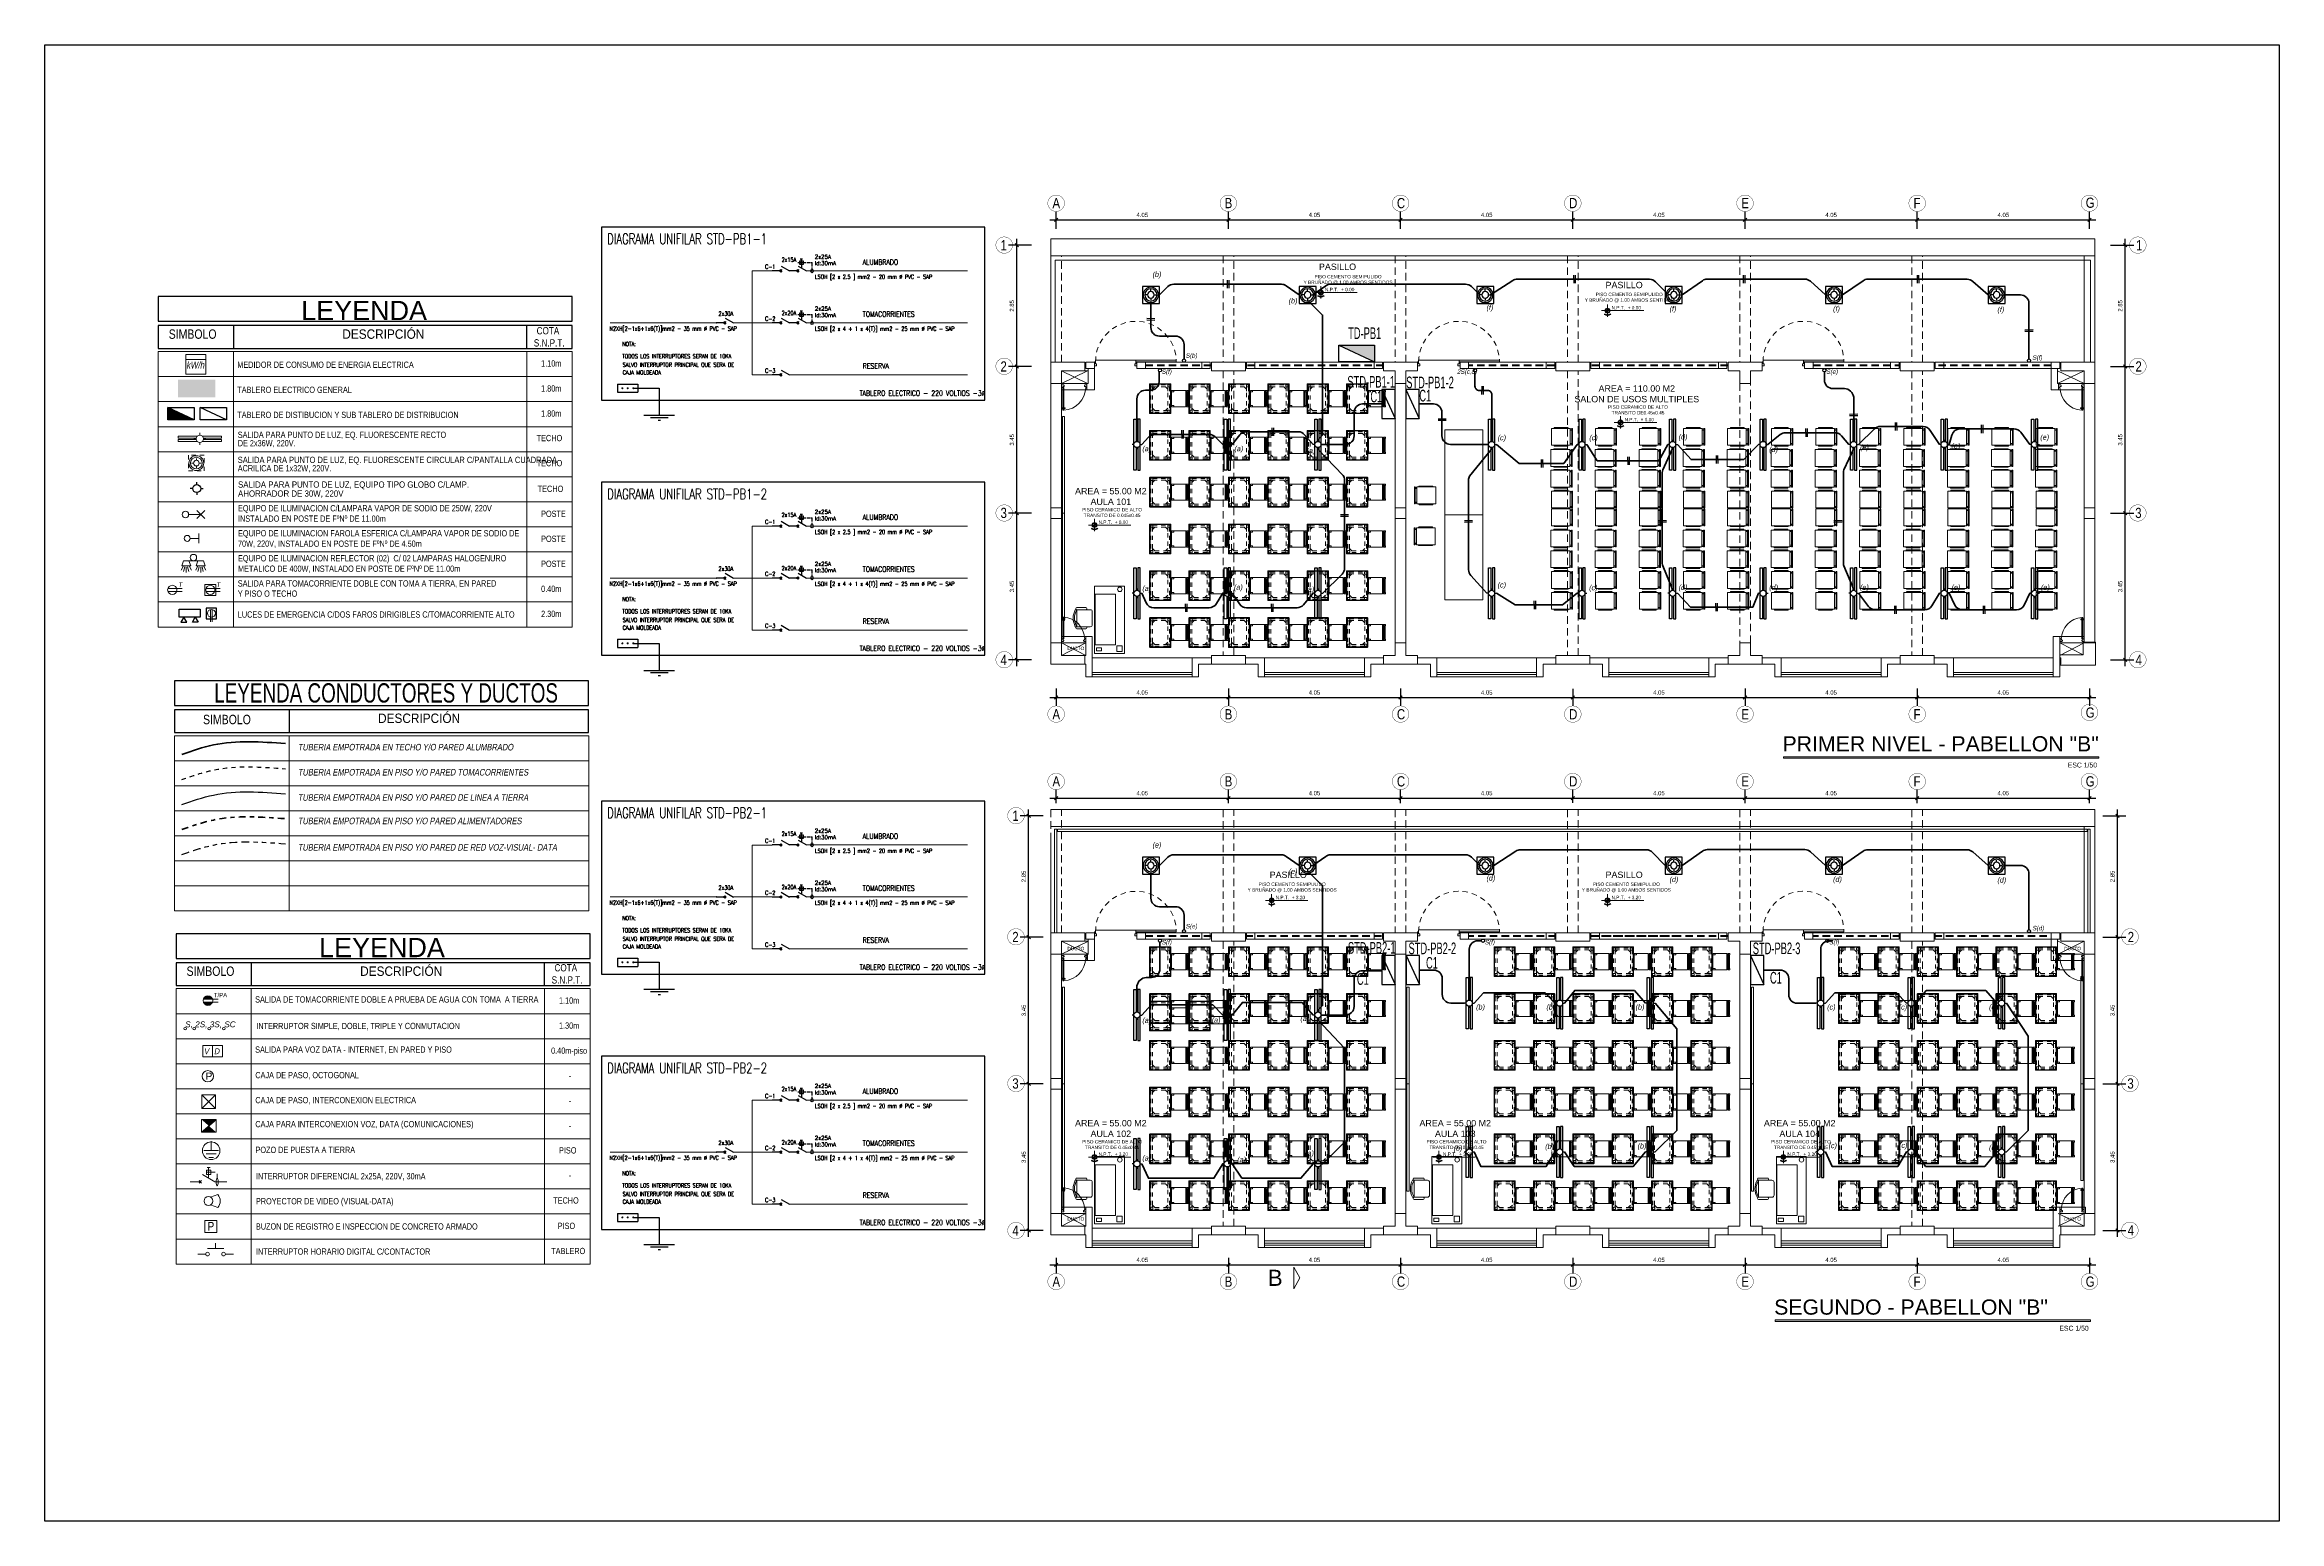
# Model space of a CAD drawing. Header units: millimetres. Extents: x 3354 to 3637, y 1117 to 1358.
# Drawn here: x 3410.1 to 3462.6, y 1164.5 to 1199.2 of the extents above; entities that cross this region are included whole.
import ezdxf

# ---------------------------------------------------------------- set-up
doc = ezdxf.new("R2010")
doc.units = ezdxf.units.MM
for name, pattern in [('ACAD_ISO03W100', [30, 12, -18]), ('ACAD_ISO07W100', [3, 0, -3]), ('ACAD_ISO15W100', [39, 12, -3, 12, -3, 0, -3, 0, -3, 0, -3]), ('CONTINUA', [0]), ('DASHDOT2', [12.7, 6.35, -3.175, 0, -3.175]), ('DASHED', [0.75, 0.5, -0.25]), ('DASHED2', [0.375, 0.25, -0.125]), ('HIDDEN2', [0.1875, 0.125, -0.0625]), ('TRAZOS1', [0.15, 0.1, -0.05]), ('TRAZOS2', [0.225, 0.15, -0.075])]:
    doc.linetypes.add(name, pattern=pattern)
for name, color, linetype, lineweight in [('0-Accesorio', 4, 'Continuous', 20), ('06- DIAFRAMA UNIFILARES', 44, 'HIDDEN2', 15), ('ACCESORIO', 4, 'Continuous', 20), ('ACCESORIOS', 4, 'Continuous', 18), ('ALIMENTADORES', 43, 'DASHDOT2', 50), ('buzones', 4, 'Continuous', 18), ('CAB30mm', 60, 'Continuous', 30), ('cables', 152, 'Continuous', 60), ('CASCO', 252, 'Continuous', 9), ('columnas', 1, 'Continuous', 5), ('COTAS', 7, 'Continuous', 9), ('FIERR2', 41, 'Continuous', 20), ('INST. TOMAC.', 3, 'DASHED', 30), ('LAMPARAS', 2, 'Continuous', 13), ('LAMPARAS AHORRADORAS', 2, 'Continuous', 20), ('MUEBLES ACTUAL', 35, 'Continuous', 5), ('muros', 7, 'Continuous', 5), ('RED ALUMBRADO', 6, 'Continuous', 40), ('RED RED TV CABLE', 241, 'ACAD_ISO15W100', 40), ('RED TIERRA', 21, 'T_LINE', 30), ('SANIT', 160, 'Continuous', 60), ('TABLERO', 122, 'Continuous', 25), ('tableros y cables', 14, 'Continuous', 18)]:
    doc.layers.add(name, color=color, linetype=linetype, lineweight=lineweight)
for name, color, linetype in [('06-LNA FZA', 150, 'Continuous'), ('10LAUXILIAR', 1, 'Continuous'), ('40ALUMBRADO', 5, 'Continuous'), ('B-NOTAS', 7, 'Continuous'), ('EQUIPOS', 4, 'Continuous'), ('G-TEXTOS-NOTAS', 7, 'Continuous'), ('LUMINARIAS', 2, 'Continuous')]:
    doc.layers.add(name, color=color, linetype=linetype)
doc.layers.add('Efec-muebles', color=7, linetype='Continuous', lineweight=13, true_color=0x85826f)
doc.layers.add('texto', color=7, linetype='Continuous', lineweight=9, true_color=0x000000)
doc.styles.add('1', font='arial.ttf')
doc.styles.add('2-SIETE', font='ARIALN.TTF', dxfattribs={"height": 0.07})
doc.styles.add('50-NOTAS', font='romans.shx', dxfattribs={"height": 0.1})
doc.styles.add('A-1', font='arial.ttf', dxfattribs={"height": 0.075})
doc.styles.add('B-NOTAS', font='romans.shx', dxfattribs={"width": 0.8, "height": 2.5})
doc.styles.add('BYE', font='ARIALN.TTF', dxfattribs={"oblique": 10, "height": 2})
doc.styles.add('NPT', font='arial.ttf', dxfattribs={"height": 0.1})
doc.styles.add('romans.shx', font='arial.ttf')
doc.styles.get("Standard").update_dxf_attribs({"font": 'arial.ttf'})
doc.styles.add('style1', font='arial.ttf')
doc.styles.add('style2', font='arial.ttf')
doc.linetypes.add('T_LINE', pattern='A,12.7,-5.08,["T",Standard,S=2.54,R=0,X=-2.54,Y=-1.27],-6.35', length=24.13)
doc.dimstyles.new('Esc  1  50', dxfattribs={"dimtxt": 0.1, "dimasz": 0.08, "dimexe": 0.2, "dimexo": 0.15, "dimgap": 0.065, "dimtad": 1, "dimzin": 4, "dimdsep": 46, "dimtxsty": 'Standard', "dimblk": 'OBLIQUE', "dimcen": 0.12, "dimdle": 0.15, "dimadec": 0, "dimazin": 0, "dimtfac": 1, "dimtix": 1, "dimtmove": 0, "dimatfit": 3, "dimldrblk": 'OBLIQUE', "dimfxl": 0, "dimarcsym": 0})

# ---------------------------------------------------------------- blocks, each defined once
blk = doc.blocks.new('silla 01')
at = {"layer": 'Efec-muebles'}
for p, q in [((3688.626, 1240.013), (3688.626, 1240.228)), ((3688.676, 1239.913), (3688.676, 1240.263)), ((3688.676, 1240.228), (3689.076, 1240.228)), ((3689.076, 1240.263), (3689.076, 1239.913)), ((3689.126, 1240.013), (3689.126, 1240.228)), ((3688.676, 1239.913), (3688.676, 1240.013)), ((3689.026, 1239.863), (3688.726, 1239.863))]:
    blk.add_line(p, q, dxfattribs=at)
for centre, radius, start, end in [((3688.652, 1240.225), 0.0256, 16.274, 186.9691), ((3688.876, 1239.889), 0.424, 61.8371, 118.1629), ((3688.876, 1239.889), 0.394, 59.4733, 120.5267), ((3689.101, 1240.225), 0.0256, 353.0309, 163.726), ((3688.652, 1240.016), 0.0256, 173.0309, 343.726), ((3688.726, 1239.913), 0.05, 180, 270), ((3689.026, 1239.913), 0.05, 270, 0), ((3689.101, 1240.016), 0.0256, 196.274, 6.9691)]:
    blk.add_arc(centre, radius, start, end, dxfattribs=at)
blk = doc.blocks.new('messsa')
at = {"layer": 'Efec-muebles'}
for p, q in [((3688.12, 1239.808), (3689.705, 1239.808)), ((3688.12, 1239.108), (3688.12, 1239.808)), ((3689.705, 1239.808), (3689.705, 1239.108)), ((3689.705, 1239.108), (3688.12, 1239.108))]:
    blk.add_line(p, q, dxfattribs=at)
for points in [[(3688.311, 1239.316), (3688.311, 1239.793), (3689.504, 1239.793), (3689.504, 1239.316)], [(3689.57, 1239.643), (3689.57, 1239.765), (3689.644, 1239.765), (3689.644, 1239.643)], [(3689.523, 1239.16), (3689.523, 1239.288), (3689.657, 1239.288), (3689.657, 1239.16)]]:
    blk.add_lwpolyline(points, close=True, dxfattribs=at)
blk.add_circle((3688.196, 1239.216), 0.053, dxfattribs=at)
blk = doc.blocks.new('dssa')
at = {"layer": 'Efec-muebles'}
for p, q in [((0, 0.024), (0.036, 0.024)), ((0, 0), (0.036, 0)), ((0, -0.292), (0.036, -0.292)), ((0, -0.316), (0.036, -0.316))]:
    blk.add_line(p, q, dxfattribs=at)
for points in [[(0, -0.326), (-0.4, -0.326), (-0.4, 0.034), (0, 0.034), (0, -0.326)], [(-0.053, 0.053), (-0.331, 0.053)], [(-0.331, 0.034), (-0.053, 0.034)], [(-0.331, -0.326), (-0.053, -0.326)], [(-0.053, -0.345), (-0.331, -0.345)]]:
    blk.add_lwpolyline(points, dxfattribs=at)
blk.add_lwpolyline([(0.054, 0.034), (0.036, 0.034), (0.036, -0.326), (0.054, -0.326)], close=True, dxfattribs=at)
for centre, start, end in [((-0.331, 0.043), 90, 270), ((-0.053, 0.043), 270, 90), ((-0.331, -0.336), 90, 270), ((-0.053, -0.336), 270, 90)]:
    blk.add_arc(centre, 0.00947, start, end, dxfattribs=at)
blk = doc.blocks.new('SDGFDG DF')
at = {"layer": 'Efec-muebles', "lineweight": 18}
for p, q in [((1023.934, 2860.289), (1023.934, 2859.609)), ((1023.944, 2860.299), (1024.424, 2860.299)), ((1023.944, 2860.279), (1023.944, 2859.619)), ((1023.954, 2860.289), (1024.414, 2860.289)), ((1023.959, 2860.264), (1023.959, 2860.234)), ((1023.969, 2860.274), (1023.999, 2860.274)), ((1023.969, 2860.224), (1023.999, 2860.224)), ((1024.009, 2860.264), (1024.009, 2860.234)), ((1024.359, 2860.264), (1024.359, 2860.234)), ((1024.369, 2860.274), (1024.399, 2860.274)), ((1024.369, 2860.224), (1024.399, 2860.224)), ((1024.409, 2860.264), (1024.409, 2860.234)), ((1024.424, 2860.279), (1024.424, 2859.619)), ((1024.434, 2860.289), (1024.434, 2859.609)), ((1024.424, 2859.599), (1023.944, 2859.599)), ((1024.414, 2859.609), (1023.954, 2859.609)), ((1023.959, 2859.664), (1023.959, 2859.634)), ((1023.999, 2859.674), (1023.969, 2859.674)), ((1023.999, 2859.624), (1023.969, 2859.624)), ((1024.009, 2859.664), (1024.009, 2859.634)), ((1024.359, 2859.664), (1024.359, 2859.634)), ((1024.399, 2859.674), (1024.369, 2859.674)), ((1024.399, 2859.624), (1024.369, 2859.624)), ((1024.409, 2859.664), (1024.409, 2859.634))]:
    blk.add_line(p, q, dxfattribs=at)
at = {"layer": 'Efec-muebles', "linetype": 'ACAD_ISO03W100', "lineweight": 18, "ltscale": 0.00105}
for p, q in [((1023.964, 2860.224), (1023.964, 2859.674)), ((1024.059, 2860.229), (1024.004, 2860.174)), ((1024.004, 2860.224), (1024.004, 2859.674)), ((1024.004, 2860.224), (1024.004, 2860.174)), ((1024.009, 2860.269), (1024.36, 2860.269)), ((1024.009, 2860.229), (1024.36, 2860.229)), ((1024.009, 2860.229), (1024.059, 2860.229)), ((1024.309, 2860.229), (1024.364, 2860.174)), ((1024.364, 2860.225), (1024.364, 2860.111)), ((1024.364, 2860.086), (1024.364, 2859.674)), ((1024.404, 2860.225), (1024.404, 2859.674)), ((1024.059, 2859.669), (1024.004, 2859.724)), ((1024.004, 2859.674), (1024.004, 2859.724)), ((1024.359, 2859.669), (1024.009, 2859.669)), ((1024.359, 2859.629), (1024.009, 2859.629)), ((1024.309, 2859.669), (1024.364, 2859.724))]:
    blk.add_line(p, q, dxfattribs=at)
at = {"layer": 'Efec-muebles', "lineweight": 18, "ltscale": 0.5}
for p, q in [((1024.452, 2860.134), (1024.452, 2859.764)), ((1024.777, 2860.139), (1024.457, 2860.139)), ((1024.497, 2860.109), (1024.457, 2860.109)), ((1024.502, 2860.139), (1024.502, 2860.114)), ((1024.782, 2859.764), (1024.782, 2860.134)), ((1024.802, 2860.134), (1024.782, 2860.134)), ((1024.802, 2860.114), (1024.782, 2860.114)), ((1024.802, 2859.764), (1024.802, 2860.134)), ((1024.847, 2860.139), (1024.807, 2860.139)), ((1024.847, 2860.109), (1024.807, 2860.109)), ((1024.817, 2859.759), (1024.817, 2860.139)), ((1024.842, 2859.789), (1024.842, 2860.109)), ((1024.852, 2860.114), (1024.852, 2860.134)), ((1024.457, 2859.789), (1024.497, 2859.789)), ((1024.457, 2859.759), (1024.777, 2859.759)), ((1024.502, 2859.784), (1024.502, 2859.764)), ((1024.782, 2859.784), (1024.802, 2859.784)), ((1024.782, 2859.764), (1024.802, 2859.764)), ((1024.807, 2859.789), (1024.847, 2859.789)), ((1024.807, 2859.759), (1024.847, 2859.759)), ((1024.852, 2859.764), (1024.852, 2859.784))]:
    blk.add_line(p, q, dxfattribs=at)
at = {"layer": 'Efec-muebles', "lineweight": 18}
for centre, start, end in [((1023.944, 2860.289), 90, 180), ((1023.954, 2860.279), 90, 180), ((1023.969, 2860.264), 90, 180), ((1023.969, 2860.234), 180, 270), ((1023.999, 2860.264), 0, 90), ((1023.999, 2860.234), 270, 0), ((1024.369, 2860.264), 90, 180), ((1024.369, 2860.234), 180, 270), ((1024.399, 2860.264), 0, 90), ((1024.399, 2860.234), 270, 0), ((1024.414, 2860.279), 0, 90), ((1024.424, 2860.289), 0, 90), ((1023.944, 2859.609), 180, 270), ((1023.954, 2859.619), 180, 270), ((1023.969, 2859.664), 90, 180), ((1023.969, 2859.634), 180, 270), ((1023.999, 2859.664), 360, 90), ((1023.999, 2859.634), 270, 0), ((1024.369, 2859.664), 90, 180), ((1024.369, 2859.634), 180, 270), ((1024.399, 2859.664), 360, 90), ((1024.399, 2859.634), 270, 0), ((1024.414, 2859.619), 270, 0), ((1024.424, 2859.609), 270, 0)]:
    blk.add_arc(centre, 0.01, start, end, dxfattribs=at)
at = {"layer": 'Efec-muebles', "lineweight": 18, "ltscale": 0.5}
for centre, start, end in [((1024.457, 2860.134), 90, 180), ((1024.457, 2860.114), 180, 270), ((1024.497, 2860.114), 270, 0), ((1024.777, 2860.134), 0, 90), ((1024.807, 2860.134), 90, 180), ((1024.807, 2860.114), 180, 270), ((1024.847, 2860.134), 0, 90), ((1024.847, 2860.114), 270, 0), ((1024.457, 2859.784), 90, 180), ((1024.457, 2859.764), 180, 270), ((1024.497, 2859.784), 0, 90), ((1024.497, 2859.764), 270, 0), ((1024.777, 2859.764), 270, 0), ((1024.807, 2859.784), 90, 180), ((1024.807, 2859.764), 180, 270), ((1024.847, 2859.784), 0, 90), ((1024.847, 2859.764), 270, 0)]:
    blk.add_arc(centre, 0.005, start, end, dxfattribs=at)
at = {"layer": 'MUEBLES ACTUAL', "linetype": 'ACAD_ISO07W100', "lineweight": 5, "ltscale": 0.002}
for p, q in [((1024.349, 2860.194), (1024.344, 2860.194)), ((1024.361, 2860.209), (1024.357, 2860.209))]:
    blk.add_line(p, q, dxfattribs=at)
blk = doc.blocks.new('fluorecescente')
at = {"color": 2}
for p, q in [((1779.418, 727.335), (1779.418, 727.375)), ((1779.345, 727.262), (1779.305, 727.262)), ((1779.418, 727.188), (1779.418, 727.148)), ((1779.492, 727.262), (1779.532, 727.262))]:
    blk.add_line(p, q, dxfattribs=at)
for points in [[(1779.348, 727.28), (1778.818, 727.28), (1778.818, 727.335), (1780.018, 727.335), (1780.018, 727.28), (1779.489, 727.28)], [(1779.348, 727.243), (1778.818, 727.243), (1778.818, 727.188), (1780.018, 727.188), (1780.018, 727.243), (1779.489, 727.243)]]:
    blk.add_lwpolyline(points, dxfattribs=at)
blk.add_circle((1779.418, 727.262), 0.0733, dxfattribs=at)
blk = doc.blocks.new('D')
at = {"layer": 'TABLERO'}
blk.add_line((3390.514, 1173.454), (3390.831, 1172.773), dxfattribs=at)
blk.add_lwpolyline([(3390.514, 1173.454), (3390.514, 1172.773), (3390.831, 1172.773), (3390.831, 1173.454)], close=True, dxfattribs=at)
blk = doc.blocks.new('TABLERO ELECTRICO')
at = {"layer": 'TABLERO'}
blk.add_hatch(color=256, dxfattribs=at).paths.add_polyline_path([(138.888, 62.418), (138.888, 61.688), (139.228, 62.418)])
blk.add_line((138.888, 61.688), (139.228, 62.418), dxfattribs=at)
blk.add_lwpolyline([(139.228, 62.418), (139.228, 61.688), (138.888, 61.688), (138.888, 62.418)], close=True, dxfattribs=at)
blk = doc.blocks.new('FLUORESCENTE CIRCULAR 1x32W')
at = {"layer": 'LUMINARIAS'}
for p, q in [((1338.211, 550.574), (1338.211, 550.61)), ((1338.152, 550.515), (1338.116, 550.515)), ((1338.211, 550.456), (1338.211, 550.421)), ((1338.27, 550.515), (1338.305, 550.515))]:
    blk.add_line(p, q, dxfattribs=at)
blk.add_lwpolyline([(1338.06, 550.665), (1338.36, 550.665), (1338.36, 550.365), (1338.06, 550.365)], close=True, dxfattribs=at)
for centre, radius in [((1338.21, 550.515), 0.136), ((1338.21, 550.515), 0.109), ((1338.211, 550.515), 0.0592)]:
    blk.add_circle(centre, radius, dxfattribs=at)
blk = doc.blocks.new('_Oblique')
at = {"color": 0, "linetype": 'ByBlock', "lineweight": -2}
blk.add_line((-0.5, -0.5), (0.5, 0.5), dxfattribs=at)
blk = doc.blocks.new('*D303')
at = {"layer": 'CASCO', "color": 0, "lineweight": -2, "transparency": 16777216}
for p, q in [((3433.876, 1184.04), (3433.876, 1183.633)), ((3437.926, 1184.04), (3437.926, 1183.633)), ((3433.726, 1183.833), (3438.076, 1183.833))]:
    blk.add_line(p, q, dxfattribs=at)
at = {"layer": 'Defpoints', "color": 0, "transparency": 16777216}
for p in [(3433.876, 1184.19), (3437.926, 1184.19), (3437.926, 1183.833)]:
    blk.add_point(p, dxfattribs=at)
at = {"layer": 'CASCO', "color": 0, "lineweight": -2, "transparency": 16777216, "xscale": 0.08, "yscale": 0.08, "zscale": 0.08, "rotation": 180}
blk.add_blockref('_Oblique', (3433.876, 1183.833), dxfattribs=at)
at = {"layer": 'CASCO', "color": 0, "lineweight": -2, "transparency": 16777216, "xscale": 0.08, "yscale": 0.08, "zscale": 0.08}
blk.add_blockref('_Oblique', (3437.926, 1183.833), dxfattribs=at)
at = {"layer": 'CASCO', "color": 0, "transparency": 16777216, "insert": (3435.901, 1183.949), "char_height": 0.1, "attachment_point": 5}
blk.add_mtext('4.05', dxfattribs=at)
blk = doc.blocks.new('*D304')
at = {"layer": 'CASCO', "color": 0, "lineweight": -2, "transparency": 16777216}
for p, q in [((3437.926, 1184.04), (3437.926, 1183.633)), ((3441.976, 1184.04), (3441.976, 1183.633)), ((3437.776, 1183.833), (3442.126, 1183.833))]:
    blk.add_line(p, q, dxfattribs=at)
at = {"layer": 'Defpoints', "color": 0, "transparency": 16777216}
for p in [(3437.926, 1184.19), (3441.976, 1184.19), (3441.976, 1183.833)]:
    blk.add_point(p, dxfattribs=at)
at = {"layer": 'CASCO', "color": 0, "lineweight": -2, "transparency": 16777216, "xscale": 0.08, "yscale": 0.08, "zscale": 0.08, "rotation": 180}
blk.add_blockref('_Oblique', (3437.926, 1183.833), dxfattribs=at)
at = {"layer": 'CASCO', "color": 0, "lineweight": -2, "transparency": 16777216, "xscale": 0.08, "yscale": 0.08, "zscale": 0.08}
blk.add_blockref('_Oblique', (3441.976, 1183.833), dxfattribs=at)
at = {"layer": 'CASCO', "color": 0, "transparency": 16777216, "insert": (3439.951, 1183.949), "char_height": 0.1, "attachment_point": 5}
blk.add_mtext('4.05', dxfattribs=at)
blk = doc.blocks.new('*D305')
at = {"layer": 'CASCO', "color": 0, "lineweight": -2, "transparency": 16777216}
for p, q in [((3441.976, 1184.04), (3441.976, 1183.633)), ((3446.026, 1184.035), (3446.026, 1183.633)), ((3441.826, 1183.833), (3446.176, 1183.833))]:
    blk.add_line(p, q, dxfattribs=at)
at = {"layer": 'Defpoints', "color": 0, "transparency": 16777216}
for p in [(3441.976, 1184.19), (3446.026, 1184.185), (3446.026, 1183.833)]:
    blk.add_point(p, dxfattribs=at)
at = {"layer": 'CASCO', "color": 0, "lineweight": -2, "transparency": 16777216, "xscale": 0.08, "yscale": 0.08, "zscale": 0.08, "rotation": 180}
blk.add_blockref('_Oblique', (3441.976, 1183.833), dxfattribs=at)
at = {"layer": 'CASCO', "color": 0, "lineweight": -2, "transparency": 16777216, "xscale": 0.08, "yscale": 0.08, "zscale": 0.08}
blk.add_blockref('_Oblique', (3446.026, 1183.833), dxfattribs=at)
at = {"layer": 'CASCO', "color": 0, "transparency": 16777216, "insert": (3444.001, 1183.949), "char_height": 0.1, "attachment_point": 5}
blk.add_mtext('4.05', dxfattribs=at)
blk = doc.blocks.new('*D306')
at = {"layer": 'CASCO', "color": 0, "lineweight": -2, "transparency": 16777216}
for p, q in [((3446.026, 1184.035), (3446.026, 1183.633)), ((3450.076, 1184.04), (3450.076, 1183.633)), ((3445.876, 1183.833), (3450.226, 1183.833))]:
    blk.add_line(p, q, dxfattribs=at)
at = {"layer": 'Defpoints', "color": 0, "transparency": 16777216}
for p in [(3446.026, 1184.185), (3450.076, 1184.19), (3450.076, 1183.833)]:
    blk.add_point(p, dxfattribs=at)
at = {"layer": 'CASCO', "color": 0, "lineweight": -2, "transparency": 16777216, "xscale": 0.08, "yscale": 0.08, "zscale": 0.08, "rotation": 180}
blk.add_blockref('_Oblique', (3446.026, 1183.833), dxfattribs=at)
at = {"layer": 'CASCO', "color": 0, "lineweight": -2, "transparency": 16777216, "xscale": 0.08, "yscale": 0.08, "zscale": 0.08}
blk.add_blockref('_Oblique', (3450.076, 1183.833), dxfattribs=at)
at = {"layer": 'CASCO', "color": 0, "transparency": 16777216, "insert": (3448.051, 1183.949), "char_height": 0.1, "attachment_point": 5}
blk.add_mtext('4.05', dxfattribs=at)
blk = doc.blocks.new('*D307')
at = {"layer": 'CASCO', "color": 0, "lineweight": -2, "transparency": 16777216}
for p, q in [((3450.076, 1184.04), (3450.076, 1183.633)), ((3454.126, 1184.04), (3454.126, 1183.633)), ((3449.926, 1183.833), (3454.276, 1183.833))]:
    blk.add_line(p, q, dxfattribs=at)
at = {"layer": 'Defpoints', "color": 0, "transparency": 16777216}
for p in [(3450.076, 1184.19), (3454.126, 1184.19), (3454.126, 1183.833)]:
    blk.add_point(p, dxfattribs=at)
at = {"layer": 'CASCO', "color": 0, "lineweight": -2, "transparency": 16777216, "xscale": 0.08, "yscale": 0.08, "zscale": 0.08, "rotation": 180}
blk.add_blockref('_Oblique', (3450.076, 1183.833), dxfattribs=at)
at = {"layer": 'CASCO', "color": 0, "lineweight": -2, "transparency": 16777216, "xscale": 0.08, "yscale": 0.08, "zscale": 0.08}
blk.add_blockref('_Oblique', (3454.126, 1183.833), dxfattribs=at)
at = {"layer": 'CASCO', "color": 0, "transparency": 16777216, "insert": (3452.101, 1183.949), "char_height": 0.1, "attachment_point": 5}
blk.add_mtext('4.05', dxfattribs=at)
blk = doc.blocks.new('*D308')
at = {"layer": 'CASCO', "color": 0, "lineweight": -2, "transparency": 16777216}
for p, q in [((3454.126, 1184.04), (3454.126, 1183.633)), ((3458.176, 1184.04), (3458.176, 1183.633)), ((3453.976, 1183.833), (3458.326, 1183.833))]:
    blk.add_line(p, q, dxfattribs=at)
at = {"layer": 'Defpoints', "color": 0, "transparency": 16777216}
for p in [(3454.126, 1184.19), (3458.176, 1184.19), (3458.176, 1183.833)]:
    blk.add_point(p, dxfattribs=at)
at = {"layer": 'CASCO', "color": 0, "lineweight": -2, "transparency": 16777216, "xscale": 0.08, "yscale": 0.08, "zscale": 0.08, "rotation": 180}
blk.add_blockref('_Oblique', (3454.126, 1183.833), dxfattribs=at)
at = {"layer": 'CASCO', "color": 0, "lineweight": -2, "transparency": 16777216, "xscale": 0.08, "yscale": 0.08, "zscale": 0.08}
blk.add_blockref('_Oblique', (3458.176, 1183.833), dxfattribs=at)
at = {"layer": 'CASCO', "color": 0, "transparency": 16777216, "insert": (3456.151, 1183.949), "char_height": 0.1, "attachment_point": 5}
blk.add_mtext('4.05', dxfattribs=at)
blk = doc.blocks.new('*D309')
at = {"layer": 'CASCO', "color": 0, "lineweight": -2, "transparency": 16777216}
for p, q in [((3432.952, 1184.566), (3432.952, 1188.316)), ((3433.297, 1188.166), (3432.752, 1188.166)), ((3433.297, 1184.716), (3432.752, 1184.716))]:
    blk.add_line(p, q, dxfattribs=at)
at = {"layer": 'Defpoints', "color": 0, "transparency": 16777216}
for p in [(3432.952, 1188.166), (3433.447, 1188.166), (3433.447, 1184.716)]:
    blk.add_point(p, dxfattribs=at)
at = {"layer": 'CASCO', "color": 0, "lineweight": -2, "transparency": 16777216, "xscale": 0.08, "yscale": 0.08, "zscale": 0.08}
for p, rotation in [((3432.952, 1188.166), 90), ((3432.952, 1184.716), 270)]:
    blk.add_blockref('_Oblique', p, dxfattribs=dict(at, rotation=rotation))
at = {"layer": 'CASCO', "color": 0, "transparency": 16777216, "insert": (3432.836, 1186.441), "char_height": 0.1, "attachment_point": 5, "rotation": 90}
blk.add_mtext('3.45', dxfattribs=at)
blk = doc.blocks.new('*D310')
at = {"layer": 'CASCO', "color": 0, "lineweight": -2, "transparency": 16777216}
for p, q in [((3433.297, 1191.616), (3432.752, 1191.616)), ((3432.952, 1188.016), (3432.952, 1191.766)), ((3433.297, 1188.166), (3432.752, 1188.166))]:
    blk.add_line(p, q, dxfattribs=at)
at = {"layer": 'Defpoints', "color": 0, "transparency": 16777216}
for p in [(3432.952, 1191.616), (3433.447, 1191.616), (3433.447, 1188.166)]:
    blk.add_point(p, dxfattribs=at)
at = {"layer": 'CASCO', "color": 0, "lineweight": -2, "transparency": 16777216, "xscale": 0.08, "yscale": 0.08, "zscale": 0.08}
for p, rotation in [((3432.952, 1191.616), 90), ((3432.952, 1188.166), 270)]:
    blk.add_blockref('_Oblique', p, dxfattribs=dict(at, rotation=rotation))
at = {"layer": 'CASCO', "color": 0, "transparency": 16777216, "insert": (3432.836, 1189.891), "char_height": 0.1, "attachment_point": 5, "rotation": 90}
blk.add_mtext('3.45', dxfattribs=at)
blk = doc.blocks.new('*D311')
at = {"layer": 'CASCO', "color": 0, "lineweight": -2, "transparency": 16777216}
for p, q in [((3432.952, 1191.466), (3432.952, 1194.616)), ((3433.297, 1194.466), (3432.752, 1194.466)), ((3433.297, 1191.616), (3432.752, 1191.616))]:
    blk.add_line(p, q, dxfattribs=at)
at = {"layer": 'Defpoints', "color": 0, "transparency": 16777216}
for p in [(3432.952, 1194.466), (3433.447, 1194.466), (3433.447, 1191.616)]:
    blk.add_point(p, dxfattribs=at)
at = {"layer": 'CASCO', "color": 0, "lineweight": -2, "transparency": 16777216, "xscale": 0.08, "yscale": 0.08, "zscale": 0.08}
for p, rotation in [((3432.952, 1194.466), 90), ((3432.952, 1191.616), 270)]:
    blk.add_blockref('_Oblique', p, dxfattribs=dict(at, rotation=rotation))
at = {"layer": 'CASCO', "color": 0, "transparency": 16777216, "insert": (3432.836, 1193.041), "char_height": 0.1, "attachment_point": 5, "rotation": 90}
blk.add_mtext('2.85', dxfattribs=at)
blk = doc.blocks.new('*D312')
at = {"layer": 'CASCO', "color": 0, "lineweight": -2, "transparency": 16777216}
for p, q in [((3459.016, 1184.566), (3459.016, 1188.316)), ((3458.671, 1188.166), (3459.216, 1188.166)), ((3458.671, 1184.716), (3459.216, 1184.716))]:
    blk.add_line(p, q, dxfattribs=at)
at = {"layer": 'Defpoints', "color": 0, "transparency": 16777216}
for p in [(3458.521, 1188.166), (3459.016, 1188.166), (3458.521, 1184.716)]:
    blk.add_point(p, dxfattribs=at)
at = {"layer": 'CASCO', "color": 0, "lineweight": -2, "transparency": 16777216, "xscale": 0.08, "yscale": 0.08, "zscale": 0.08}
for p, rotation in [((3459.016, 1188.166), 90), ((3459.016, 1184.716), 270)]:
    blk.add_blockref('_Oblique', p, dxfattribs=dict(at, rotation=rotation))
at = {"layer": 'CASCO', "color": 0, "transparency": 16777216, "insert": (3458.9, 1186.441), "char_height": 0.1, "attachment_point": 5, "rotation": 90}
blk.add_mtext('3.45', dxfattribs=at)
blk = doc.blocks.new('*D313')
at = {"layer": 'CASCO', "color": 0, "lineweight": -2, "transparency": 16777216}
for p, q in [((3458.671, 1191.616), (3459.216, 1191.616)), ((3459.016, 1188.016), (3459.016, 1191.766)), ((3458.671, 1188.166), (3459.216, 1188.166))]:
    blk.add_line(p, q, dxfattribs=at)
at = {"layer": 'Defpoints', "color": 0, "transparency": 16777216}
for p in [(3458.521, 1191.616), (3459.016, 1191.616), (3458.521, 1188.166)]:
    blk.add_point(p, dxfattribs=at)
at = {"layer": 'CASCO', "color": 0, "lineweight": -2, "transparency": 16777216, "xscale": 0.08, "yscale": 0.08, "zscale": 0.08}
for p, rotation in [((3459.016, 1191.616), 90), ((3459.016, 1188.166), 270)]:
    blk.add_blockref('_Oblique', p, dxfattribs=dict(at, rotation=rotation))
at = {"layer": 'CASCO', "color": 0, "transparency": 16777216, "insert": (3458.9, 1189.891), "char_height": 0.1, "attachment_point": 5, "rotation": 90}
blk.add_mtext('3.45', dxfattribs=at)
blk = doc.blocks.new('*D314')
at = {"layer": 'CASCO', "color": 0, "lineweight": -2, "transparency": 16777216}
for p, q in [((3459.016, 1191.466), (3459.016, 1194.616)), ((3458.671, 1194.466), (3459.216, 1194.466)), ((3458.671, 1191.616), (3459.216, 1191.616))]:
    blk.add_line(p, q, dxfattribs=at)
at = {"layer": 'Defpoints', "color": 0, "transparency": 16777216}
for p in [(3458.521, 1194.466), (3459.016, 1194.466), (3458.521, 1191.616)]:
    blk.add_point(p, dxfattribs=at)
at = {"layer": 'CASCO', "color": 0, "lineweight": -2, "transparency": 16777216, "xscale": 0.08, "yscale": 0.08, "zscale": 0.08}
for p, rotation in [((3459.016, 1194.466), 90), ((3459.016, 1191.616), 270)]:
    blk.add_blockref('_Oblique', p, dxfattribs=dict(at, rotation=rotation))
at = {"layer": 'CASCO', "color": 0, "transparency": 16777216, "insert": (3458.9, 1193.041), "char_height": 0.1, "attachment_point": 5, "rotation": 90}
blk.add_mtext('2.85', dxfattribs=at)
blk = doc.blocks.new('*D315')
at = {"layer": 'CASCO', "color": 0, "lineweight": -2, "transparency": 16777216}
for p, q in [((3433.726, 1195.063), (3438.076, 1195.063)), ((3433.876, 1194.851), (3433.876, 1195.263)), ((3437.926, 1194.851), (3437.926, 1195.263))]:
    blk.add_line(p, q, dxfattribs=at)
at = {"layer": 'Defpoints', "color": 0, "transparency": 16777216}
for p in [(3437.926, 1195.063), (3433.876, 1194.701), (3437.926, 1194.701)]:
    blk.add_point(p, dxfattribs=at)
at = {"layer": 'CASCO', "color": 0, "lineweight": -2, "transparency": 16777216, "xscale": 0.08, "yscale": 0.08, "zscale": 0.08, "rotation": 180}
blk.add_blockref('_Oblique', (3433.876, 1195.063), dxfattribs=at)
at = {"layer": 'CASCO', "color": 0, "lineweight": -2, "transparency": 16777216, "xscale": 0.08, "yscale": 0.08, "zscale": 0.08}
blk.add_blockref('_Oblique', (3437.926, 1195.063), dxfattribs=at)
at = {"layer": 'CASCO', "color": 0, "transparency": 16777216, "insert": (3435.901, 1195.179), "char_height": 0.1, "attachment_point": 5}
blk.add_mtext('4.05', dxfattribs=at)
blk = doc.blocks.new('*D316')
at = {"layer": 'CASCO', "color": 0, "lineweight": -2, "transparency": 16777216}
for p, q in [((3437.776, 1195.063), (3442.126, 1195.063)), ((3437.926, 1194.851), (3437.926, 1195.263)), ((3441.976, 1194.851), (3441.976, 1195.263))]:
    blk.add_line(p, q, dxfattribs=at)
at = {"layer": 'Defpoints', "color": 0, "transparency": 16777216}
for p in [(3441.976, 1195.063), (3437.926, 1194.701), (3441.976, 1194.701)]:
    blk.add_point(p, dxfattribs=at)
at = {"layer": 'CASCO', "color": 0, "lineweight": -2, "transparency": 16777216, "xscale": 0.08, "yscale": 0.08, "zscale": 0.08, "rotation": 180}
blk.add_blockref('_Oblique', (3437.926, 1195.063), dxfattribs=at)
at = {"layer": 'CASCO', "color": 0, "lineweight": -2, "transparency": 16777216, "xscale": 0.08, "yscale": 0.08, "zscale": 0.08}
blk.add_blockref('_Oblique', (3441.976, 1195.063), dxfattribs=at)
at = {"layer": 'CASCO', "color": 0, "transparency": 16777216, "insert": (3439.951, 1195.179), "char_height": 0.1, "attachment_point": 5}
blk.add_mtext('4.05', dxfattribs=at)
blk = doc.blocks.new('*D317')
at = {"layer": 'CASCO', "color": 0, "lineweight": -2, "transparency": 16777216}
for p, q in [((3441.826, 1195.063), (3446.176, 1195.063)), ((3441.976, 1194.851), (3441.976, 1195.263)), ((3446.026, 1194.856), (3446.026, 1195.263))]:
    blk.add_line(p, q, dxfattribs=at)
at = {"layer": 'Defpoints', "color": 0, "transparency": 16777216}
for p in [(3446.026, 1195.063), (3441.976, 1194.701), (3446.026, 1194.706)]:
    blk.add_point(p, dxfattribs=at)
at = {"layer": 'CASCO', "color": 0, "lineweight": -2, "transparency": 16777216, "xscale": 0.08, "yscale": 0.08, "zscale": 0.08, "rotation": 180}
blk.add_blockref('_Oblique', (3441.976, 1195.063), dxfattribs=at)
at = {"layer": 'CASCO', "color": 0, "lineweight": -2, "transparency": 16777216, "xscale": 0.08, "yscale": 0.08, "zscale": 0.08}
blk.add_blockref('_Oblique', (3446.026, 1195.063), dxfattribs=at)
at = {"layer": 'CASCO', "color": 0, "transparency": 16777216, "insert": (3444.001, 1195.179), "char_height": 0.1, "attachment_point": 5}
blk.add_mtext('4.05', dxfattribs=at)
blk = doc.blocks.new('*D318')
at = {"layer": 'CASCO', "color": 0, "lineweight": -2, "transparency": 16777216}
for p, q in [((3445.876, 1195.063), (3450.226, 1195.063)), ((3446.026, 1194.856), (3446.026, 1195.263)), ((3450.076, 1194.851), (3450.076, 1195.263))]:
    blk.add_line(p, q, dxfattribs=at)
at = {"layer": 'Defpoints', "color": 0, "transparency": 16777216}
for p in [(3450.076, 1195.063), (3446.026, 1194.706), (3450.076, 1194.701)]:
    blk.add_point(p, dxfattribs=at)
at = {"layer": 'CASCO', "color": 0, "lineweight": -2, "transparency": 16777216, "xscale": 0.08, "yscale": 0.08, "zscale": 0.08, "rotation": 180}
blk.add_blockref('_Oblique', (3446.026, 1195.063), dxfattribs=at)
at = {"layer": 'CASCO', "color": 0, "lineweight": -2, "transparency": 16777216, "xscale": 0.08, "yscale": 0.08, "zscale": 0.08}
blk.add_blockref('_Oblique', (3450.076, 1195.063), dxfattribs=at)
at = {"layer": 'CASCO', "color": 0, "transparency": 16777216, "insert": (3448.051, 1195.179), "char_height": 0.1, "attachment_point": 5}
blk.add_mtext('4.05', dxfattribs=at)
blk = doc.blocks.new('*D319')
at = {"layer": 'CASCO', "color": 0, "lineweight": -2, "transparency": 16777216}
for p, q in [((3449.926, 1195.063), (3454.276, 1195.063)), ((3450.076, 1194.851), (3450.076, 1195.263)), ((3454.126, 1194.851), (3454.126, 1195.263))]:
    blk.add_line(p, q, dxfattribs=at)
at = {"layer": 'Defpoints', "color": 0, "transparency": 16777216}
for p in [(3454.126, 1195.063), (3450.076, 1194.701), (3454.126, 1194.701)]:
    blk.add_point(p, dxfattribs=at)
at = {"layer": 'CASCO', "color": 0, "lineweight": -2, "transparency": 16777216, "xscale": 0.08, "yscale": 0.08, "zscale": 0.08, "rotation": 180}
blk.add_blockref('_Oblique', (3450.076, 1195.063), dxfattribs=at)
at = {"layer": 'CASCO', "color": 0, "lineweight": -2, "transparency": 16777216, "xscale": 0.08, "yscale": 0.08, "zscale": 0.08}
blk.add_blockref('_Oblique', (3454.126, 1195.063), dxfattribs=at)
at = {"layer": 'CASCO', "color": 0, "transparency": 16777216, "insert": (3452.101, 1195.179), "char_height": 0.1, "attachment_point": 5}
blk.add_mtext('4.05', dxfattribs=at)
blk = doc.blocks.new('*D320')
at = {"layer": 'CASCO', "color": 0, "lineweight": -2, "transparency": 16777216}
for p, q in [((3453.976, 1195.063), (3458.326, 1195.063)), ((3454.126, 1194.851), (3454.126, 1195.263)), ((3458.176, 1194.851), (3458.176, 1195.263))]:
    blk.add_line(p, q, dxfattribs=at)
at = {"layer": 'Defpoints', "color": 0, "transparency": 16777216}
for p in [(3458.176, 1195.063), (3454.126, 1194.701), (3458.176, 1194.701)]:
    blk.add_point(p, dxfattribs=at)
at = {"layer": 'CASCO', "color": 0, "lineweight": -2, "transparency": 16777216, "xscale": 0.08, "yscale": 0.08, "zscale": 0.08, "rotation": 180}
blk.add_blockref('_Oblique', (3454.126, 1195.063), dxfattribs=at)
at = {"layer": 'CASCO', "color": 0, "lineweight": -2, "transparency": 16777216, "xscale": 0.08, "yscale": 0.08, "zscale": 0.08}
blk.add_blockref('_Oblique', (3458.176, 1195.063), dxfattribs=at)
at = {"layer": 'CASCO', "color": 0, "transparency": 16777216, "insert": (3456.151, 1195.179), "char_height": 0.1, "attachment_point": 5}
blk.add_mtext('4.05', dxfattribs=at)
blk = doc.blocks.new('cgytutytry')
at = {"layer": 'CASCO'}
for p, q in [((-4.482, 891.175), (-4.487, 891.175)), ((-4.487, 891.175), (-4.487, 891.1)), ((-4.487, 891.1), (-4.487, 891.175)), ((-4.487, 891.175), (-4.482, 891.175)), ((-4.467, 891.08), (-4.487, 891.1)), ((-4.467, 891.08), (-4.487, 891.1)), ((-4.482, 891.18), (-4.482, 891.175)), ((-4.391, 891.18), (-4.482, 891.18)), ((-4.482, 891.175), (-4.482, 891.18)), ((-4.432, 891.08), (-4.467, 891.08)), ((-4.432, 891.08), (-4.467, 891.08)), ((-4.386, 891.126), (-4.432, 891.126)), ((-4.432, 891.126), (-4.432, 891.08)), ((-4.391, 891.18), (-4.391, 891.175)), ((-4.391, 891.18), (-4.391, 891.175)), ((-4.386, 891.175), (-4.391, 891.175)), ((-4.391, 891.175), (-4.386, 891.175)), ((-4.386, 891.175), (-4.386, 891.126)), ((-4.386, 891.175), (-4.386, 891.126)), ((-4.386, 891.085), (-4.386, 891.126)), ((-4.386, 891.126), (-3.497, 891.126)), ((-3.497, 891.085), (-4.386, 891.085)), ((-3.598, 891.132), (-3.598, 891.14)), ((-3.598, 891.14), (-3.594, 891.14)), ((-3.55, 891.132), (-3.598, 891.132)), ((-3.598, 891.075), (-3.598, 891.08)), ((-3.598, 891.08), (-3.55, 891.08)), ((-3.594, 891.075), (-3.598, 891.075)), ((-3.594, 891.155), (-3.589, 891.175)), ((-3.594, 891.14), (-3.594, 891.155)), ((-3.594, 891.057), (-3.594, 891.075)), ((-3.589, 891.037), (-3.594, 891.057)), ((-3.589, 891.175), (-3.559, 891.175)), ((-3.559, 891.037), (-3.589, 891.037)), ((-3.559, 891.175), (-3.554, 891.155)), ((-3.554, 891.057), (-3.559, 891.037)), ((-3.554, 891.155), (-3.554, 891.137)), ((-3.554, 891.137), (-3.55, 891.137)), ((-3.55, 891.075), (-3.554, 891.075)), ((-3.554, 891.075), (-3.554, 891.057)), ((-3.55, 891.137), (-3.55, 891.132)), ((-3.55, 891.08), (-3.55, 891.075)), ((-3.497, 891.126), (-3.497, 891.085)), ((-4.467, 890.281), (-4.487, 890.261)), ((-4.487, 890.261), (-4.467, 890.281)), ((-4.487, 890.261), (-4.487, 890.185)), ((-4.487, 890.185), (-4.487, 890.261)), ((-4.487, 890.185), (-4.482, 890.185)), ((-4.482, 890.185), (-4.487, 890.185)), ((-4.482, 890.185), (-4.482, 890.18)), ((-4.482, 890.18), (-4.482, 890.185)), ((-4.482, 890.18), (-4.391, 890.18)), ((-4.467, 890.281), (-4.433, 890.281)), ((-4.467, 890.281), (-4.433, 890.281)), ((-4.433, 890.281), (-4.433, 890.231)), ((-4.433, 890.231), (-4.386, 890.231)), ((-4.391, 890.185), (-4.386, 890.185)), ((-4.391, 890.185), (-4.391, 890.18)), ((-4.386, 890.185), (-4.391, 890.185)), ((-4.391, 890.185), (-4.391, 890.18)), ((-4.386, 890.231), (-4.386, 890.185)), ((-4.386, 890.231), (-4.386, 890.185))]:
    blk.add_line(p, q, dxfattribs=at)
for points in [[(-4.432, 891.08), (-4.432, 891.126), (-4.386, 891.126)], [(-4.386, 890.231), (-4.433, 890.231), (-4.433, 890.281)]]:
    blk.add_lwpolyline(points, dxfattribs=at)
for points in [[(-3.497, 891.126), (-3.497, 891.085), (-4.386, 891.085), (-4.386, 891.126)], [(-3.55, 891.132), (-3.55, 891.137), (-3.598, 891.137), (-3.598, 891.132)], [(-3.55, 891.08), (-3.55, 891.075), (-3.598, 891.075), (-3.598, 891.08)], [(-3.554, 891.14), (-3.554, 891.155), (-3.559, 891.175), (-3.589, 891.175), (-3.594, 891.155), (-3.594, 891.14)], [(-3.554, 891.071), (-3.554, 891.057), (-3.559, 891.037), (-3.589, 891.037), (-3.594, 891.057), (-3.594, 891.071)]]:
    blk.add_lwpolyline(points, close=True, dxfattribs=at)
blk.add_arc((-4.408, 891.143), 0.913, 271.33619, 356.35898, dxfattribs=at)
blk = doc.blocks.new('THT')
for p, q in [((-1.074, 0.413), (-1.014, 0.413)), ((-1.074, 0.293), (-1.074, 0.413)), ((-1.044, 0.293), (-1.074, 0.293)), ((-1.044, 0.353), (-1.044, 0.293)), ((-1.014, 0.353), (-1.044, 0.353)), ((0.096, 0.245), (-1.044, 0.245)), ((-1.014, 0.413), (-1.014, 0.353)), ((0.126, 0.413), (0.066, 0.413)), ((0.066, 0.413), (0.066, 0.353)), ((0.066, 0.353), (0.096, 0.353)), ((0.096, 0.353), (0.096, 0.293)), ((0.096, 0.293), (0.126, 0.293)), ((0.096, 0.293), (0.096, 0.245)), ((1.236, 0.293), (0.096, 0.293)), ((0.096, 0.245), (1.236, 0.245)), ((0.126, 0.293), (0.126, 0.413)), ((1.236, 0.245), (1.236, 0.293))]:
    blk.add_line(p, q)
at = {"linetype": 'TRAZOS2'}
blk.add_arc((0.096, 0.293), 1.14, 180, 357.58683, dxfattribs=at)
blk = doc.blocks.new('dtyrdyt')
at = {"layer": 'CASCO'}
blk.add_hatch(color=256, dxfattribs=at).paths.add_polyline_path([(850.126, 424.839), (850.057, 424.867), (850.049, 424.849), (850.126, 424.818), (850.202, 424.849), (850.194, 424.867)])
h = blk.add_hatch(color=256, dxfattribs=at)
h.paths.add_polyline_path([(850.126, 424.939), (850.167, 424.939, 0.414214), (850.126, 424.98)])
h.paths.add_polyline_path([(850.126, 424.898), (850.126, 424.939), (850.084, 424.939, 0.414214)])
for p, q in [((849.981, 424.939), (850.981, 424.939)), ((850.126, 424.818), (850.049, 424.849)), ((850.126, 424.839), (850.057, 424.867)), ((850.126, 424.939), (850.126, 425.084)), ((850.126, 424.939), (850.126, 424.795)), ((850.126, 424.839), (850.194, 424.867)), ((850.126, 424.818), (850.202, 424.849)), ((850.202, 424.849), (850.194, 424.867))]:
    blk.add_line(p, q, dxfattribs=at)
for radius in [0.0578, 0.0413]:
    blk.add_circle((850.126, 424.939), radius, dxfattribs=at)
blk = doc.blocks.new('*D321')
at = {"layer": 'CASCO', "color": 0, "lineweight": -2, "transparency": 16777216}
for p, q in [((3433.726, 1170.49), (3438.076, 1170.49)), ((3433.876, 1170.658), (3433.876, 1170.29)), ((3437.926, 1170.658), (3437.926, 1170.29))]:
    blk.add_line(p, q, dxfattribs=at)
at = {"layer": 'Defpoints', "color": 0, "transparency": 16777216}
for p in [(3433.876, 1170.808), (3437.926, 1170.808), (3437.926, 1170.49)]:
    blk.add_point(p, dxfattribs=at)
at = {"layer": 'CASCO', "color": 0, "lineweight": -2, "transparency": 16777216, "xscale": 0.08, "yscale": 0.08, "zscale": 0.08, "rotation": 180}
blk.add_blockref('_Oblique', (3433.876, 1170.49), dxfattribs=at)
at = {"layer": 'CASCO', "color": 0, "lineweight": -2, "transparency": 16777216, "xscale": 0.08, "yscale": 0.08, "zscale": 0.08}
blk.add_blockref('_Oblique', (3437.926, 1170.49), dxfattribs=at)
at = {"layer": 'CASCO', "color": 0, "transparency": 16777216, "insert": (3435.901, 1170.606), "char_height": 0.1, "attachment_point": 5}
blk.add_mtext('4.05', dxfattribs=at)
blk = doc.blocks.new('*D322')
at = {"layer": 'CASCO', "color": 0, "lineweight": -2, "transparency": 16777216}
for p, q in [((3437.776, 1170.49), (3442.126, 1170.49)), ((3437.926, 1170.658), (3437.926, 1170.29)), ((3441.976, 1170.658), (3441.976, 1170.29))]:
    blk.add_line(p, q, dxfattribs=at)
at = {"layer": 'Defpoints', "color": 0, "transparency": 16777216}
for p in [(3437.926, 1170.808), (3441.976, 1170.808), (3441.976, 1170.49)]:
    blk.add_point(p, dxfattribs=at)
at = {"layer": 'CASCO', "color": 0, "lineweight": -2, "transparency": 16777216, "xscale": 0.08, "yscale": 0.08, "zscale": 0.08, "rotation": 180}
blk.add_blockref('_Oblique', (3437.926, 1170.49), dxfattribs=at)
at = {"layer": 'CASCO', "color": 0, "lineweight": -2, "transparency": 16777216, "xscale": 0.08, "yscale": 0.08, "zscale": 0.08}
blk.add_blockref('_Oblique', (3441.976, 1170.49), dxfattribs=at)
at = {"layer": 'CASCO', "color": 0, "transparency": 16777216, "insert": (3439.951, 1170.606), "char_height": 0.1, "attachment_point": 5}
blk.add_mtext('4.05', dxfattribs=at)
blk = doc.blocks.new('*D323')
at = {"layer": 'CASCO', "color": 0, "lineweight": -2, "transparency": 16777216}
for p, q in [((3441.826, 1170.49), (3446.176, 1170.49)), ((3441.976, 1170.658), (3441.976, 1170.29)), ((3446.026, 1170.653), (3446.026, 1170.29))]:
    blk.add_line(p, q, dxfattribs=at)
at = {"layer": 'Defpoints', "color": 0, "transparency": 16777216}
for p in [(3441.976, 1170.808), (3446.026, 1170.803), (3446.026, 1170.49)]:
    blk.add_point(p, dxfattribs=at)
at = {"layer": 'CASCO', "color": 0, "lineweight": -2, "transparency": 16777216, "xscale": 0.08, "yscale": 0.08, "zscale": 0.08, "rotation": 180}
blk.add_blockref('_Oblique', (3441.976, 1170.49), dxfattribs=at)
at = {"layer": 'CASCO', "color": 0, "lineweight": -2, "transparency": 16777216, "xscale": 0.08, "yscale": 0.08, "zscale": 0.08}
blk.add_blockref('_Oblique', (3446.026, 1170.49), dxfattribs=at)
at = {"layer": 'CASCO', "color": 0, "transparency": 16777216, "insert": (3444.001, 1170.606), "char_height": 0.1, "attachment_point": 5}
blk.add_mtext('4.05', dxfattribs=at)
blk = doc.blocks.new('*D324')
at = {"layer": 'CASCO', "color": 0, "lineweight": -2, "transparency": 16777216}
for p, q in [((3445.876, 1170.49), (3450.226, 1170.49)), ((3446.026, 1170.653), (3446.026, 1170.29)), ((3450.076, 1170.658), (3450.076, 1170.29))]:
    blk.add_line(p, q, dxfattribs=at)
at = {"layer": 'Defpoints', "color": 0, "transparency": 16777216}
for p in [(3446.026, 1170.803), (3450.076, 1170.808), (3450.076, 1170.49)]:
    blk.add_point(p, dxfattribs=at)
at = {"layer": 'CASCO', "color": 0, "lineweight": -2, "transparency": 16777216, "xscale": 0.08, "yscale": 0.08, "zscale": 0.08, "rotation": 180}
blk.add_blockref('_Oblique', (3446.026, 1170.49), dxfattribs=at)
at = {"layer": 'CASCO', "color": 0, "lineweight": -2, "transparency": 16777216, "xscale": 0.08, "yscale": 0.08, "zscale": 0.08}
blk.add_blockref('_Oblique', (3450.076, 1170.49), dxfattribs=at)
at = {"layer": 'CASCO', "color": 0, "transparency": 16777216, "insert": (3448.051, 1170.606), "char_height": 0.1, "attachment_point": 5}
blk.add_mtext('4.05', dxfattribs=at)
blk = doc.blocks.new('*D325')
at = {"layer": 'CASCO', "color": 0, "lineweight": -2, "transparency": 16777216}
for p, q in [((3449.926, 1170.49), (3454.276, 1170.49)), ((3450.076, 1170.658), (3450.076, 1170.29)), ((3454.126, 1170.658), (3454.126, 1170.29))]:
    blk.add_line(p, q, dxfattribs=at)
at = {"layer": 'Defpoints', "color": 0, "transparency": 16777216}
for p in [(3450.076, 1170.808), (3454.126, 1170.808), (3454.126, 1170.49)]:
    blk.add_point(p, dxfattribs=at)
at = {"layer": 'CASCO', "color": 0, "lineweight": -2, "transparency": 16777216, "xscale": 0.08, "yscale": 0.08, "zscale": 0.08, "rotation": 180}
blk.add_blockref('_Oblique', (3450.076, 1170.49), dxfattribs=at)
at = {"layer": 'CASCO', "color": 0, "lineweight": -2, "transparency": 16777216, "xscale": 0.08, "yscale": 0.08, "zscale": 0.08}
blk.add_blockref('_Oblique', (3454.126, 1170.49), dxfattribs=at)
at = {"layer": 'CASCO', "color": 0, "transparency": 16777216, "insert": (3452.101, 1170.606), "char_height": 0.1, "attachment_point": 5}
blk.add_mtext('4.05', dxfattribs=at)
blk = doc.blocks.new('*D326')
at = {"layer": 'CASCO', "color": 0, "lineweight": -2, "transparency": 16777216}
for p, q in [((3453.976, 1170.49), (3458.326, 1170.49)), ((3454.126, 1170.658), (3454.126, 1170.29)), ((3458.176, 1170.658), (3458.176, 1170.29))]:
    blk.add_line(p, q, dxfattribs=at)
at = {"layer": 'Defpoints', "color": 0, "transparency": 16777216}
for p in [(3454.126, 1170.808), (3458.176, 1170.808), (3458.176, 1170.49)]:
    blk.add_point(p, dxfattribs=at)
at = {"layer": 'CASCO', "color": 0, "lineweight": -2, "transparency": 16777216, "xscale": 0.08, "yscale": 0.08, "zscale": 0.08, "rotation": 180}
blk.add_blockref('_Oblique', (3454.126, 1170.49), dxfattribs=at)
at = {"layer": 'CASCO', "color": 0, "lineweight": -2, "transparency": 16777216, "xscale": 0.08, "yscale": 0.08, "zscale": 0.08}
blk.add_blockref('_Oblique', (3458.176, 1170.49), dxfattribs=at)
at = {"layer": 'CASCO', "color": 0, "transparency": 16777216, "insert": (3456.151, 1170.606), "char_height": 0.1, "attachment_point": 5}
blk.add_mtext('4.05', dxfattribs=at)
blk = doc.blocks.new('*D327')
at = {"layer": 'CASCO', "color": 0, "lineweight": -2, "transparency": 16777216}
for p, q in [((3433.574, 1174.749), (3433.029, 1174.749)), ((3433.229, 1171.149), (3433.229, 1174.899)), ((3433.574, 1171.299), (3433.029, 1171.299))]:
    blk.add_line(p, q, dxfattribs=at)
at = {"layer": 'Defpoints', "color": 0, "transparency": 16777216}
for p in [(3433.229, 1174.749), (3433.724, 1174.749), (3433.724, 1171.299)]:
    blk.add_point(p, dxfattribs=at)
at = {"layer": 'CASCO', "color": 0, "lineweight": -2, "transparency": 16777216, "xscale": 0.08, "yscale": 0.08, "zscale": 0.08}
for p, rotation in [((3433.229, 1174.749), 90), ((3433.229, 1171.299), 270)]:
    blk.add_blockref('_Oblique', p, dxfattribs=dict(at, rotation=rotation))
at = {"layer": 'CASCO', "color": 0, "transparency": 16777216, "insert": (3433.113, 1173.024), "char_height": 0.1, "attachment_point": 5, "rotation": 90}
blk.add_mtext('3.45', dxfattribs=at)
blk = doc.blocks.new('*D328')
at = {"layer": 'CASCO', "color": 0, "lineweight": -2, "transparency": 16777216}
for p, q in [((3433.229, 1174.599), (3433.229, 1178.349)), ((3433.574, 1178.199), (3433.029, 1178.199)), ((3433.574, 1174.749), (3433.029, 1174.749))]:
    blk.add_line(p, q, dxfattribs=at)
at = {"layer": 'Defpoints', "color": 0, "transparency": 16777216}
for p in [(3433.229, 1178.199), (3433.724, 1178.199), (3433.724, 1174.749)]:
    blk.add_point(p, dxfattribs=at)
at = {"layer": 'CASCO', "color": 0, "lineweight": -2, "transparency": 16777216, "xscale": 0.08, "yscale": 0.08, "zscale": 0.08}
for p, rotation in [((3433.229, 1178.199), 90), ((3433.229, 1174.749), 270)]:
    blk.add_blockref('_Oblique', p, dxfattribs=dict(at, rotation=rotation))
at = {"layer": 'CASCO', "color": 0, "transparency": 16777216, "insert": (3433.113, 1176.474), "char_height": 0.1, "attachment_point": 5, "rotation": 90}
blk.add_mtext('3.45', dxfattribs=at)
blk = doc.blocks.new('*D329')
at = {"layer": 'CASCO', "color": 0, "lineweight": -2, "transparency": 16777216}
for p, q in [((3433.574, 1181.049), (3433.029, 1181.049)), ((3433.229, 1178.049), (3433.229, 1181.199)), ((3433.574, 1178.199), (3433.029, 1178.199))]:
    blk.add_line(p, q, dxfattribs=at)
at = {"layer": 'Defpoints', "color": 0, "transparency": 16777216}
for p in [(3433.229, 1181.049), (3433.724, 1181.049), (3433.724, 1178.199)]:
    blk.add_point(p, dxfattribs=at)
at = {"layer": 'CASCO', "color": 0, "lineweight": -2, "transparency": 16777216, "xscale": 0.08, "yscale": 0.08, "zscale": 0.08}
for p, rotation in [((3433.229, 1181.049), 90), ((3433.229, 1178.199), 270)]:
    blk.add_blockref('_Oblique', p, dxfattribs=dict(at, rotation=rotation))
at = {"layer": 'CASCO', "color": 0, "transparency": 16777216, "insert": (3433.113, 1179.624), "char_height": 0.1, "attachment_point": 5, "rotation": 90}
blk.add_mtext('2.85', dxfattribs=at)
blk = doc.blocks.new('*D330')
at = {"layer": 'CASCO', "color": 0, "lineweight": -2, "transparency": 16777216}
for p, q in [((3458.487, 1174.749), (3459.033, 1174.749)), ((3458.833, 1171.149), (3458.833, 1174.899)), ((3458.487, 1171.299), (3459.033, 1171.299))]:
    blk.add_line(p, q, dxfattribs=at)
at = {"layer": 'Defpoints', "color": 0, "transparency": 16777216}
for p in [(3458.337, 1174.749), (3458.833, 1174.749), (3458.337, 1171.299)]:
    blk.add_point(p, dxfattribs=at)
at = {"layer": 'CASCO', "color": 0, "lineweight": -2, "transparency": 16777216, "xscale": 0.08, "yscale": 0.08, "zscale": 0.08}
for p, rotation in [((3458.833, 1174.749), 90), ((3458.833, 1171.299), 270)]:
    blk.add_blockref('_Oblique', p, dxfattribs=dict(at, rotation=rotation))
at = {"layer": 'CASCO', "color": 0, "transparency": 16777216, "insert": (3458.717, 1173.024), "char_height": 0.1, "attachment_point": 5, "rotation": 90}
blk.add_mtext('3.45', dxfattribs=at)
blk = doc.blocks.new('*D331')
at = {"layer": 'CASCO', "color": 0, "lineweight": -2, "transparency": 16777216}
for p, q in [((3458.833, 1174.599), (3458.833, 1178.349)), ((3458.487, 1178.199), (3459.033, 1178.199)), ((3458.487, 1174.749), (3459.033, 1174.749))]:
    blk.add_line(p, q, dxfattribs=at)
at = {"layer": 'Defpoints', "color": 0, "transparency": 16777216}
for p in [(3458.337, 1178.199), (3458.833, 1178.199), (3458.337, 1174.749)]:
    blk.add_point(p, dxfattribs=at)
at = {"layer": 'CASCO', "color": 0, "lineweight": -2, "transparency": 16777216, "xscale": 0.08, "yscale": 0.08, "zscale": 0.08}
for p, rotation in [((3458.833, 1178.199), 90), ((3458.833, 1174.749), 270)]:
    blk.add_blockref('_Oblique', p, dxfattribs=dict(at, rotation=rotation))
at = {"layer": 'CASCO', "color": 0, "transparency": 16777216, "insert": (3458.717, 1176.474), "char_height": 0.1, "attachment_point": 5, "rotation": 90}
blk.add_mtext('3.45', dxfattribs=at)
blk = doc.blocks.new('*D332')
at = {"layer": 'CASCO', "color": 0, "lineweight": -2, "transparency": 16777216}
for p, q in [((3458.487, 1181.049), (3459.033, 1181.049)), ((3458.833, 1178.049), (3458.833, 1181.199)), ((3458.487, 1178.199), (3459.033, 1178.199))]:
    blk.add_line(p, q, dxfattribs=at)
at = {"layer": 'Defpoints', "color": 0, "transparency": 16777216}
for p in [(3458.337, 1181.049), (3458.833, 1181.049), (3458.337, 1178.199)]:
    blk.add_point(p, dxfattribs=at)
at = {"layer": 'CASCO', "color": 0, "lineweight": -2, "transparency": 16777216, "xscale": 0.08, "yscale": 0.08, "zscale": 0.08}
for p, rotation in [((3458.833, 1181.049), 90), ((3458.833, 1178.199), 270)]:
    blk.add_blockref('_Oblique', p, dxfattribs=dict(at, rotation=rotation))
at = {"layer": 'CASCO', "color": 0, "transparency": 16777216, "insert": (3458.717, 1179.624), "char_height": 0.1, "attachment_point": 5, "rotation": 90}
blk.add_mtext('2.85', dxfattribs=at)
blk = doc.blocks.new('*D333')
at = {"layer": 'CASCO', "color": 0, "lineweight": -2, "transparency": 16777216}
for p, q in [((3433.726, 1181.466), (3438.076, 1181.466)), ((3433.876, 1181.346), (3433.876, 1181.666)), ((3437.926, 1181.346), (3437.926, 1181.666))]:
    blk.add_line(p, q, dxfattribs=at)
at = {"layer": 'Defpoints', "color": 0, "transparency": 16777216}
for p in [(3437.926, 1181.466), (3433.876, 1181.196), (3437.926, 1181.196)]:
    blk.add_point(p, dxfattribs=at)
at = {"layer": 'CASCO', "color": 0, "lineweight": -2, "transparency": 16777216, "xscale": 0.08, "yscale": 0.08, "zscale": 0.08, "rotation": 180}
blk.add_blockref('_Oblique', (3433.876, 1181.466), dxfattribs=at)
at = {"layer": 'CASCO', "color": 0, "lineweight": -2, "transparency": 16777216, "xscale": 0.08, "yscale": 0.08, "zscale": 0.08}
blk.add_blockref('_Oblique', (3437.926, 1181.466), dxfattribs=at)
at = {"layer": 'CASCO', "color": 0, "transparency": 16777216, "insert": (3435.901, 1181.582), "char_height": 0.1, "attachment_point": 5}
blk.add_mtext('4.05', dxfattribs=at)
blk = doc.blocks.new('*D334')
at = {"layer": 'CASCO', "color": 0, "lineweight": -2, "transparency": 16777216}
for p, q in [((3437.776, 1181.466), (3442.126, 1181.466)), ((3437.926, 1181.346), (3437.926, 1181.666)), ((3441.976, 1181.346), (3441.976, 1181.666))]:
    blk.add_line(p, q, dxfattribs=at)
at = {"layer": 'Defpoints', "color": 0, "transparency": 16777216}
for p in [(3441.976, 1181.466), (3437.926, 1181.196), (3441.976, 1181.196)]:
    blk.add_point(p, dxfattribs=at)
at = {"layer": 'CASCO', "color": 0, "lineweight": -2, "transparency": 16777216, "xscale": 0.08, "yscale": 0.08, "zscale": 0.08, "rotation": 180}
blk.add_blockref('_Oblique', (3437.926, 1181.466), dxfattribs=at)
at = {"layer": 'CASCO', "color": 0, "lineweight": -2, "transparency": 16777216, "xscale": 0.08, "yscale": 0.08, "zscale": 0.08}
blk.add_blockref('_Oblique', (3441.976, 1181.466), dxfattribs=at)
at = {"layer": 'CASCO', "color": 0, "transparency": 16777216, "insert": (3439.951, 1181.582), "char_height": 0.1, "attachment_point": 5}
blk.add_mtext('4.05', dxfattribs=at)
blk = doc.blocks.new('*D335')
at = {"layer": 'CASCO', "color": 0, "lineweight": -2, "transparency": 16777216}
for p, q in [((3441.826, 1181.466), (3446.176, 1181.466)), ((3441.976, 1181.346), (3441.976, 1181.666)), ((3446.026, 1181.351), (3446.026, 1181.666))]:
    blk.add_line(p, q, dxfattribs=at)
at = {"layer": 'Defpoints', "color": 0, "transparency": 16777216}
for p in [(3446.026, 1181.466), (3441.976, 1181.196), (3446.026, 1181.201)]:
    blk.add_point(p, dxfattribs=at)
at = {"layer": 'CASCO', "color": 0, "lineweight": -2, "transparency": 16777216, "xscale": 0.08, "yscale": 0.08, "zscale": 0.08, "rotation": 180}
blk.add_blockref('_Oblique', (3441.976, 1181.466), dxfattribs=at)
at = {"layer": 'CASCO', "color": 0, "lineweight": -2, "transparency": 16777216, "xscale": 0.08, "yscale": 0.08, "zscale": 0.08}
blk.add_blockref('_Oblique', (3446.026, 1181.466), dxfattribs=at)
at = {"layer": 'CASCO', "color": 0, "transparency": 16777216, "insert": (3444.001, 1181.582), "char_height": 0.1, "attachment_point": 5}
blk.add_mtext('4.05', dxfattribs=at)
blk = doc.blocks.new('*D336')
at = {"layer": 'CASCO', "color": 0, "lineweight": -2, "transparency": 16777216}
for p, q in [((3445.876, 1181.466), (3450.226, 1181.466)), ((3446.026, 1181.351), (3446.026, 1181.666)), ((3450.076, 1181.346), (3450.076, 1181.666))]:
    blk.add_line(p, q, dxfattribs=at)
at = {"layer": 'Defpoints', "color": 0, "transparency": 16777216}
for p in [(3450.076, 1181.466), (3446.026, 1181.201), (3450.076, 1181.196)]:
    blk.add_point(p, dxfattribs=at)
at = {"layer": 'CASCO', "color": 0, "lineweight": -2, "transparency": 16777216, "xscale": 0.08, "yscale": 0.08, "zscale": 0.08, "rotation": 180}
blk.add_blockref('_Oblique', (3446.026, 1181.466), dxfattribs=at)
at = {"layer": 'CASCO', "color": 0, "lineweight": -2, "transparency": 16777216, "xscale": 0.08, "yscale": 0.08, "zscale": 0.08}
blk.add_blockref('_Oblique', (3450.076, 1181.466), dxfattribs=at)
at = {"layer": 'CASCO', "color": 0, "transparency": 16777216, "insert": (3448.051, 1181.582), "char_height": 0.1, "attachment_point": 5}
blk.add_mtext('4.05', dxfattribs=at)
blk = doc.blocks.new('*D337')
at = {"layer": 'CASCO', "color": 0, "lineweight": -2, "transparency": 16777216}
for p, q in [((3449.926, 1181.466), (3454.276, 1181.466)), ((3450.076, 1181.346), (3450.076, 1181.666)), ((3454.126, 1181.346), (3454.126, 1181.666))]:
    blk.add_line(p, q, dxfattribs=at)
at = {"layer": 'Defpoints', "color": 0, "transparency": 16777216}
for p in [(3454.126, 1181.466), (3450.076, 1181.196), (3454.126, 1181.196)]:
    blk.add_point(p, dxfattribs=at)
at = {"layer": 'CASCO', "color": 0, "lineweight": -2, "transparency": 16777216, "xscale": 0.08, "yscale": 0.08, "zscale": 0.08, "rotation": 180}
blk.add_blockref('_Oblique', (3450.076, 1181.466), dxfattribs=at)
at = {"layer": 'CASCO', "color": 0, "lineweight": -2, "transparency": 16777216, "xscale": 0.08, "yscale": 0.08, "zscale": 0.08}
blk.add_blockref('_Oblique', (3454.126, 1181.466), dxfattribs=at)
at = {"layer": 'CASCO', "color": 0, "transparency": 16777216, "insert": (3452.101, 1181.582), "char_height": 0.1, "attachment_point": 5}
blk.add_mtext('4.05', dxfattribs=at)
blk = doc.blocks.new('*D338')
at = {"layer": 'CASCO', "color": 0, "lineweight": -2, "transparency": 16777216}
for p, q in [((3453.976, 1181.466), (3458.326, 1181.466)), ((3454.126, 1181.346), (3454.126, 1181.666)), ((3458.176, 1181.346), (3458.176, 1181.666))]:
    blk.add_line(p, q, dxfattribs=at)
at = {"layer": 'Defpoints', "color": 0, "transparency": 16777216}
for p in [(3458.176, 1181.466), (3454.126, 1181.196), (3458.176, 1181.196)]:
    blk.add_point(p, dxfattribs=at)
at = {"layer": 'CASCO', "color": 0, "lineweight": -2, "transparency": 16777216, "xscale": 0.08, "yscale": 0.08, "zscale": 0.08, "rotation": 180}
blk.add_blockref('_Oblique', (3454.126, 1181.466), dxfattribs=at)
at = {"layer": 'CASCO', "color": 0, "lineweight": -2, "transparency": 16777216, "xscale": 0.08, "yscale": 0.08, "zscale": 0.08}
blk.add_blockref('_Oblique', (3458.176, 1181.466), dxfattribs=at)
at = {"layer": 'CASCO', "color": 0, "transparency": 16777216, "insert": (3456.151, 1181.582), "char_height": 0.1, "attachment_point": 5}
blk.add_mtext('4.05', dxfattribs=at)
blk = doc.blocks.new('TOMA A PRUEBA DE AGUA')
at = {"layer": 'ACCESORIOS'}
h = blk.add_hatch(color=256, dxfattribs=at)
h.paths.add_polyline_path([(2284.459, 573.798), (2284.733, 573.798, 0.724865)])
h.paths.add_polyline_path([(2284.733, 573.708), (2284.459, 573.708, 0.724865)])
at = {"layer": 'ACCESORIOS', "linetype": 'Continuous', "lineweight": 20, "ltscale": 0.1}
for p, q in [((2284.459, 573.798), (2284.908, 573.798)), ((2284.459, 573.708), (2284.908, 573.708))]:
    blk.add_line(p, q, dxfattribs=at)
blk.add_circle((2284.596, 573.753), 0.144, dxfattribs=at)
at = {"layer": 'ACCESORIOS', "style": 'A-1', "width": 0.8}
blk.add_text('T/PA', height=0.1316, dxfattribs=at).set_placement((2284.774, 573.856))
blk = doc.blocks.new('CAJA DE PASO CUADRADO')
at = {"layer": 'ACCESORIOS', "linetype": 'Continuous', "lineweight": 20, "ltscale": 0.1}
for p, q in [((3457.161, 1211.357), (3457.482, 1211.036)), ((3457.482, 1211.357), (3457.161, 1211.036))]:
    blk.add_line(p, q, dxfattribs=at)
blk.add_lwpolyline([(3457.482, 1211.357), (3457.161, 1211.357), (3457.161, 1211.036), (3457.482, 1211.036)], close=True, dxfattribs=at)
blk = doc.blocks.new('tomacorriente')
at = {"layer": 'ACCESORIOS'}
for p, q in [((192.164, 54.007), (192.389, 54.007)), ((192.164, 53.958), (192.389, 53.958))]:
    blk.add_line(p, q, dxfattribs=at)
blk.add_circle((192.232, 53.983), 0.0729, dxfattribs=at)
at = {"layer": 'ACCESORIOS', "style": 'BYE', "oblique": 10}
blk.add_text('T', height=0.0794, dxfattribs=at).set_placement((192.322, 54.03))
blk = doc.blocks.new('MEDIDOR ELECTRICO')
at = {"layer": 'ACCESORIO', "linetype": 'Continuous', "lineweight": 20, "ltscale": 0.1}
blk.add_line((3557.225, 1214.428), (3557.835, 1214.428), dxfattribs=at)
blk.add_lwpolyline([(3557.225, 1214.58), (3557.835, 1214.58), (3557.835, 1213.977), (3557.225, 1213.977)], close=True, dxfattribs=at)
at = {"layer": 'ACCESORIO', "linetype": 'Continuous', "lineweight": 20, "ltscale": 0.1, "style": 'BYE', "oblique": 10}
blk.add_text('kW/h', height=0.2098, dxfattribs=at).set_placement((3557.244, 1214.148))
blk = doc.blocks.new('fl')
at = {"layer": 'LAMPARAS AHORRADORAS'}
for p, q in [((3552.821, 1728.15), (3552.754, 1728.15)), ((3552.922, 1728.251), (3552.922, 1728.318)), ((3552.922, 1728.049), (3552.922, 1727.982)), ((3553.023, 1728.15), (3553.09, 1728.15))]:
    blk.add_line(p, q, dxfattribs=at)
for points in [[(3552.906, 1728.249), (3552.906, 1728.75), (3552.846, 1728.75), (3552.846, 1728.216)], [(3552.938, 1728.249), (3552.938, 1728.75), (3552.998, 1728.75), (3552.998, 1728.216)], [(3552.846, 1728.084), (3552.846, 1727.55), (3552.906, 1727.55), (3552.906, 1728.05)], [(3552.998, 1728.084), (3552.998, 1727.55), (3552.938, 1727.55), (3552.938, 1728.05)]]:
    blk.add_lwpolyline(points, dxfattribs=at)
blk.add_circle((3552.922, 1728.15), 0.101, dxfattribs=at)
blk = doc.blocks.new('FLUORESCENTE CIRCULAR')
at = {"layer": 'LAMPARAS'}
for p, q in [((-792.671, 1801.4), (-792.719, 1801.4)), ((-792.598, 1801.472), (-792.598, 1801.521)), ((-792.598, 1801.328), (-792.598, 1801.28)), ((-792.526, 1801.4), (-792.478, 1801.4))]:
    blk.add_line(p, q, dxfattribs=at)
at = {"layer": 'LAMPARAS', "linetype": 'TRAZOS1', "ltscale": 0.75}
blk.add_lwpolyline([(-792.798, 1801.6), (-792.798, 1801.2), (-792.398, 1801.2), (-792.398, 1801.6)], close=True, dxfattribs=at)
at = {"layer": 'LAMPARAS'}
for radius in [0.189, 0.149, 0.0723]:
    blk.add_circle((-792.598, 1801.4), radius, dxfattribs=at)
blk = doc.blocks.new('reflect')
at = {"layer": 'LAMPARAS'}
for p, q in [((-0.51, 0.79, 0.01), (-0.81, 0.79, 0.02)), ((-0.51, 0.01, 0.01), (-0.81, 0.01, 0.02)), ((-0.5, 0.87, 0.01), (-0.75, 0.93, 0.01)), ((-0.5, 0.71, 0.01), (-0.75, 0.64, 0.01)), ((-0.5, 0.09, 0.01), (-0.75, 0.16, 0.01)), ((-0.48, 0.95, 0.01), (-0.68, 1.06, 0.01)), ((-0.48, 0.62, 0.01), (-0.68, 0.51, 0.01)), ((-0.48, 0.18, 0.01), (-0.68, 0.28, 0.01)), ((-0.45, 1.03, 0.01), (-0.17, 0.94)), ((-0.45, 0.54, 0.01), (-0.45, 1.03, 0.01)), ((-0.45, 0.54, 0.01), (-0.17, 0.64)), ((-0.45, 0.26, 0.01), (-0.17, 0.16)), ((-0.45, 0.26, 0.01), (-0.45, -0.23, 0.01)), ((-0.17, 0.4), (-0.17, 0.94)), ((-0.17, 0.64), (-0.17, 0.94)), ((-0.17, 0.4), (-0.17, -0.14)), ((-0.17, 0.16), (-0.17, -0.14)), ((-0.5, -0.07, 0.01), (-0.75, -0.13, 0.01)), ((-0.48, -0.16, 0.01), (-0.68, -0.26, 0.01)), ((-0.45, -0.23, 0.01), (-0.17, -0.14))]:
    blk.add_line(p, q, dxfattribs=at)
blk.add_circle((0, 0.4), 0.169, dxfattribs=at)
blk = doc.blocks.new('T')
at = {"color": 4, "linetype": 'Continuous', "lineweight": 20, "ltscale": 0.1}
for p, q in [((-49.222, 238.573), (-49.433, 238.573)), ((-49.222, 238.544), (-49.433, 238.544))]:
    blk.add_line(p, q, dxfattribs=at)
blk.add_circle((-49.289, 238.556), 0.0671, dxfattribs=at)
blk = doc.blocks.new('SC')
at = {"layer": '06-LNA FZA'}
for p, q in [((-0.432, 0.057), (-0.342, -0.059)), ((-0.342, 0.057), (-0.432, -0.059)), ((-0.374, 0.211), (0, -0.001)), ((-0.387, -0.001), (-0.765, -0.001))]:
    blk.add_line(p, q, dxfattribs=at)
blk = doc.blocks.new('DIFERENCIAL')
at = {"color": 1, "linetype": 'Continuous', "ltscale": 0.1}
for p, q in [((-0.642, 0.319), (-0.602, 0.319)), ((-0.58, 0.319), (-0.504, 0.319)), ((-0.509, 0.412), (-0.575, 0.412)), ((-0.542, 0.281), (-0.542, 0.356)), ((-0.48, 0.319), (-0.407, 0.319)), ((-0.385, 0.319), (-0.31, 0.319)), ((-0.287, 0.319), (-0.248, 0.319)), ((-0.248, 0.216), (-0.248, 0.319)), ((-0.248, 0.134), (-0.248, 0.183))]:
    blk.add_line(p, q, dxfattribs=at)
blk.add_lwpolyline([(-0.596, 0.276), (-0.486, 0.276), (-0.486, 0.361), (-0.596, 0.361)], close=True, dxfattribs=at)
for points in [[(-0.542, 0.376), (-0.542, 0.412)], [(-0.542, 0.261), (-0.542, 0.171)]]:
    blk.add_lwpolyline(points, dxfattribs=at)
blk.add_ellipse((-0.248, 0.087), major_axis=(0, -0.0467), ratio=0.654896, dxfattribs=at)
at = {"layer": 'G-TEXTOS-NOTAS', "style": '50-NOTAS'}
for s, p in [('2x25A', (-0.172, 0.427)), ('Id:30mA', (-0.172, 0.247))]:
    blk.add_text(s, height=0.11, dxfattribs=at).set_placement(p)
blk = doc.blocks.new('ID')
at = {"color": 1, "linetype": 'Continuous', "ltscale": 0.1}
for p, q in [((3472.703, 1590.813), (3472.737, 1590.813)), ((3472.756, 1590.813), (3472.82, 1590.813)), ((3472.816, 1590.892), (3472.76, 1590.892)), ((3472.788, 1590.781), (3472.788, 1590.845)), ((3472.841, 1590.813), (3472.903, 1590.813)), ((3472.922, 1590.813), (3472.986, 1590.813)), ((3473.005, 1590.813), (3473.038, 1590.813)), ((3473.038, 1590.725), (3473.038, 1590.813)), ((3473.038, 1590.655), (3473.038, 1590.697))]:
    blk.add_line(p, q, dxfattribs=at)
blk.add_lwpolyline([(3472.742, 1590.777), (3472.835, 1590.777), (3472.835, 1590.849), (3472.742, 1590.849)], close=True, dxfattribs=at)
for points in [[(3472.788, 1590.862), (3472.788, 1590.892)], [(3472.788, 1590.764), (3472.788, 1590.687)]]:
    blk.add_lwpolyline(points, dxfattribs=at)
blk.add_ellipse((3473.038, 1590.616), major_axis=(0, -0.0398), ratio=0.654896, dxfattribs=at)
at = {"layer": 'G-TEXTOS-NOTAS', "style": '50-NOTAS'}
for s, p in [('2x25A', (3473.103, 1590.905)), ('Id:30mA', (3473.103, 1590.752))]:
    blk.add_text(s, height=0.0937, dxfattribs=at).set_placement(p)
blk = doc.blocks.new('12')
at = {"layer": 'CASCO', "lineweight": 0}
for p, q in [((3433.751, 1194.416), (3433.751, 1191.216)), ((3434.726, 1184.766), (3437.076, 1184.766)), ((3441.126, 1184.766), (3438.776, 1184.766)), ((3445.176, 1184.766), (3442.826, 1184.766)), ((3449.226, 1184.766), (3446.876, 1184.766)), ((3453.276, 1184.766), (3450.926, 1184.766)), ((3457.326, 1184.766), (3454.976, 1184.766))]:
    blk.add_line(p, q, dxfattribs=at)
at = {"layer": 'CASCO', "lineweight": 5}
for p, q in [((3434.001, 1191.216), (3434.616, 1191.516)), ((3434.001, 1191.516), (3434.616, 1191.216)), ((3434.551, 1191.516), (3434.616, 1191.516)), ((3457.426, 1191.516), (3458.051, 1191.216)), ((3458.051, 1191.516), (3457.426, 1191.216)), ((3434.001, 1185.116), (3434.576, 1184.816)), ((3434.001, 1184.816), (3434.576, 1185.116)), ((3457.476, 1184.816), (3458.051, 1185.116)), ((3458.031, 1184.836), (3457.476, 1185.116))]:
    blk.add_line(p, q, dxfattribs=at)
at = {"layer": 'CASCO'}
for p, q in [((3441.851, 1191.216), (3441.851, 1190.516)), ((3441.851, 1188.291), (3442.101, 1188.291)), ((3441.851, 1188.041), (3442.101, 1188.041))]:
    blk.add_line(p, q, dxfattribs=at)
at = {"layer": 'CASCO', "ltscale": 2}
for p, q in [((3434.726, 1184.316), (3437.076, 1184.316)), ((3441.126, 1184.316), (3438.776, 1184.316)), ((3445.176, 1184.316), (3442.826, 1184.316)), ((3449.226, 1184.316), (3446.876, 1184.316)), ((3453.276, 1184.316), (3450.926, 1184.316)), ((3457.326, 1184.316), (3454.976, 1184.316))]:
    blk.add_line(p, q, dxfattribs=at)
at = {"layer": 'CASCO', "ltscale": 2, "const_width": 0.0076}
for points in [[(3434.073, 1195.46, 0.951688), (3433.679, 1195.46, 1)], [(3438.123, 1195.46, 0.951688), (3437.729, 1195.46, 1)], [(3442.173, 1195.46, 0.951688), (3441.779, 1195.46, 1)], [(3446.223, 1195.46, 0.951688), (3445.829, 1195.46, 1)], [(3450.273, 1195.46, 0.951688), (3449.879, 1195.46, 1)], [(3454.323, 1195.46, 0.951688), (3453.929, 1195.46, 1)], [(3458.373, 1195.46, 0.951688), (3457.979, 1195.46, 1)], [(3432.852, 1194.466, -0.951688), (3432.458, 1194.466, -1)], [(3459.116, 1194.466, 0.951688), (3459.51, 1194.466, 1)], [(3432.851, 1191.616, -0.951688), (3432.457, 1191.616, -1)], [(3459.118, 1191.616, 0.951688), (3459.511, 1191.616, 1)], [(3432.852, 1188.166, -0.951688), (3432.458, 1188.166, -1)], [(3459.116, 1188.166, 0.951688), (3459.51, 1188.166, 1)], [(3432.852, 1184.716, -0.951688), (3432.458, 1184.716, -1)], [(3459.116, 1184.716, 0.951688), (3459.51, 1184.716, 1)], [(3434.073, 1183.436, -0.951688), (3433.679, 1183.436, -1)], [(3438.123, 1183.436, -0.951688), (3437.729, 1183.436, -1)], [(3442.173, 1183.436, -0.951688), (3441.779, 1183.436, -1)], [(3446.223, 1183.436, -0.951688), (3445.829, 1183.436, -1)], [(3450.273, 1183.436, -0.951688), (3449.879, 1183.436, -1)], [(3454.323, 1183.436, -0.951688), (3453.929, 1183.436, -1)], [(3458.373, 1183.476, -0.951688), (3457.979, 1183.476, -1)]]:
    blk.add_lwpolyline(points, format="xyb", close=True, dxfattribs=at)
at = {"layer": 'CASCO', "lineweight": 0, "ltscale": 0.5}
blk.add_lwpolyline([(3433.751, 1194.219), (3433.751, 1194.616), (3458.301, 1194.616), (3458.301, 1194.219)], dxfattribs=at)
at = {"layer": 'CASCO', "lineweight": 5}
for points in [[(3433.751, 1191.866), (3433.751, 1194.219), (3458.301, 1194.219), (3458.301, 1191.866)], [(3433.851, 1191.716), (3433.851, 1194.119), (3458.201, 1194.119), (3458.201, 1191.716)]]:
    blk.add_lwpolyline(points, dxfattribs=at)
at = {"layer": 'CASCO', "linetype": 'DASHED2', "ltscale": 0.7}
for points in [[(3433.751, 1191.716), (3434.001, 1191.716), (3434.001, 1194.219), (3433.751, 1194.219)], [(3437.801, 1191.716), (3438.051, 1191.716), (3438.051, 1194.219), (3437.801, 1194.219)], [(3441.851, 1191.716), (3442.101, 1191.716), (3442.101, 1194.219), (3441.851, 1194.219)], [(3445.901, 1191.716), (3446.151, 1191.716), (3446.151, 1194.219), (3445.901, 1194.219)], [(3449.951, 1191.716), (3450.201, 1191.716), (3450.201, 1194.219), (3449.951, 1194.219)], [(3454.001, 1191.716), (3454.251, 1191.716), (3454.251, 1194.219), (3454.001, 1194.219)], [(3437.801, 1184.816), (3438.051, 1184.816), (3438.051, 1191.516), (3437.801, 1191.516)], [(3445.901, 1184.816), (3446.151, 1184.816), (3446.151, 1191.516), (3445.901, 1191.516)], [(3454.001, 1184.816), (3454.251, 1184.816), (3454.251, 1191.516), (3454.001, 1191.516)], [(3449.951, 1185.116), (3450.201, 1185.116), (3450.201, 1191.216), (3449.951, 1191.216)]]:
    blk.add_lwpolyline(points, close=True, dxfattribs=at)
at = {"layer": 'CASCO', "lineweight": 0, "ltscale": 0.5}
for points in [[(3458.051, 1191.716), (3458.301, 1191.716), (3458.301, 1194.219), (3458.051, 1194.219)], [(3435.976, 1191.716), (3437.301, 1191.716), (3437.301, 1191.566), (3435.976, 1191.566)], [(3438.551, 1191.716), (3441.351, 1191.716), (3441.351, 1191.566), (3438.551, 1191.566)], [(3443.576, 1191.716), (3445.401, 1191.716), (3445.401, 1191.566), (3443.576, 1191.566)], [(3446.651, 1191.716), (3449.451, 1191.716), (3449.451, 1191.566), (3446.651, 1191.566)], [(3451.676, 1191.716), (3453.501, 1191.716), (3453.501, 1191.566), (3451.676, 1191.566)], [(3454.751, 1191.716), (3457.276, 1191.716), (3457.276, 1191.566), (3454.751, 1191.566)]]:
    blk.add_lwpolyline(points, close=True, dxfattribs=at)
at = {"layer": 'CASCO'}
for points in [[(3434.551, 1191.716), (3433.751, 1191.716), (3433.751, 1191.216), (3434.001, 1191.216), (3434.001, 1191.516), (3434.551, 1191.516), (3434.551, 1191.716)], [(3437.526, 1191.716), (3437.526, 1191.516), (3438.326, 1191.516), (3438.326, 1191.716), (3437.526, 1191.716)], [(3445.626, 1191.716), (3445.626, 1191.516), (3446.426, 1191.516), (3446.426, 1191.716), (3445.626, 1191.716)], [(3453.726, 1191.716), (3453.726, 1191.516), (3454.526, 1191.516), (3454.526, 1191.716), (3453.726, 1191.716)], [(3457.501, 1191.716), (3458.301, 1191.716), (3458.301, 1191.216), (3458.051, 1191.216), (3458.051, 1191.516), (3457.501, 1191.516), (3457.501, 1191.716)], [(3434.551, 1184.616), (3433.751, 1184.616), (3433.751, 1185.116), (3434.001, 1185.116), (3434.001, 1184.816), (3434.551, 1184.816), (3434.551, 1184.616)], [(3437.526, 1184.816), (3437.526, 1184.616), (3438.326, 1184.616), (3438.326, 1184.816), (3437.526, 1184.816)], [(3445.626, 1184.816), (3445.626, 1184.616), (3446.426, 1184.616), (3446.426, 1184.816), (3445.626, 1184.816)], [(3453.726, 1184.816), (3453.726, 1184.616), (3454.526, 1184.616), (3454.526, 1184.816), (3453.726, 1184.816)], [(3437.076, 1184.37), (3434.726, 1184.37), (3434.726, 1184.42), (3437.076, 1184.42), (3437.076, 1184.37)], [(3438.776, 1184.37), (3441.126, 1184.37), (3441.126, 1184.42), (3438.776, 1184.42), (3438.776, 1184.37)], [(3442.826, 1184.37), (3445.176, 1184.37), (3445.176, 1184.42), (3442.826, 1184.42), (3442.826, 1184.37)], [(3446.876, 1184.37), (3449.226, 1184.37), (3449.226, 1184.42), (3446.876, 1184.42), (3446.876, 1184.37)], [(3450.926, 1184.37), (3453.276, 1184.37), (3453.276, 1184.42), (3450.926, 1184.42), (3450.926, 1184.37)], [(3454.976, 1184.37), (3457.326, 1184.37), (3457.326, 1184.42), (3454.976, 1184.42), (3454.976, 1184.37)]]:
    blk.add_lwpolyline(points, dxfattribs=at)
for points in [[(3434.776, 1191.716), (3434.576, 1191.716), (3434.576, 1191.566), (3434.776, 1191.566)], [(3435.976, 1191.716), (3435.776, 1191.716), (3435.776, 1191.566), (3435.976, 1191.566)], [(3437.301, 1191.716), (3437.501, 1191.716), (3437.501, 1191.566), (3437.301, 1191.566)], [(3438.551, 1191.716), (3438.351, 1191.716), (3438.351, 1191.566), (3438.551, 1191.566)], [(3441.351, 1191.716), (3441.551, 1191.716), (3441.551, 1191.566), (3441.351, 1191.566)], [(3441.576, 1191.516), (3441.851, 1191.516), (3441.851, 1191.216), (3442.101, 1191.216), (3442.101, 1191.516), (3442.376, 1191.516), (3442.376, 1191.716), (3442.101, 1191.716), (3441.851, 1191.716), (3441.576, 1191.716)], [(3443.376, 1191.716), (3443.576, 1191.716), (3443.576, 1191.566), (3443.376, 1191.566)], [(3445.401, 1191.716), (3445.601, 1191.716), (3445.601, 1191.566), (3445.401, 1191.566)], [(3446.651, 1191.716), (3446.451, 1191.716), (3446.451, 1191.566), (3446.651, 1191.566)], [(3449.451, 1191.716), (3449.651, 1191.716), (3449.651, 1191.566), (3449.451, 1191.566)], [(3449.676, 1191.516), (3449.951, 1191.516), (3449.951, 1191.216), (3450.201, 1191.216), (3450.201, 1191.516), (3450.476, 1191.516), (3450.476, 1191.716), (3450.201, 1191.716), (3449.951, 1191.716), (3449.676, 1191.716)], [(3451.476, 1191.716), (3451.676, 1191.716), (3451.676, 1191.566), (3451.476, 1191.566)], [(3453.701, 1191.716), (3453.501, 1191.716), (3453.501, 1191.566), (3453.701, 1191.566)], [(3454.551, 1191.716), (3454.751, 1191.716), (3454.751, 1191.566), (3454.551, 1191.566)], [(3457.476, 1191.716), (3457.276, 1191.716), (3457.276, 1191.566), (3457.476, 1191.566)], [(3457.476, 1191.716), (3457.276, 1191.716), (3457.276, 1191.566), (3457.476, 1191.566)], [(3434.001, 1188.291), (3433.751, 1188.291), (3433.751, 1191.216), (3434.001, 1191.216)], [(3458.051, 1188.291), (3458.301, 1188.291), (3458.301, 1191.216), (3458.051, 1191.216)], [(3434.026, 1188.166), (3434.026, 1190.441), (3434.076, 1190.441), (3434.076, 1188.166)], [(3434.001, 1188.041), (3434.001, 1188.291), (3433.751, 1188.291), (3433.751, 1188.041)], [(3441.851, 1188.041), (3441.851, 1188.291), (3442.101, 1188.291), (3442.101, 1188.041)], [(3442.101, 1188.041), (3442.101, 1188.291), (3441.851, 1188.291), (3441.851, 1188.041)], [(3458.051, 1188.041), (3458.051, 1188.291), (3458.301, 1188.291), (3458.301, 1188.041)], [(3433.751, 1185.116), (3434.001, 1185.116), (3434.001, 1188.041), (3433.751, 1188.041)], [(3434.026, 1188.166), (3434.026, 1185.641), (3434.076, 1185.641), (3434.076, 1188.166)], [(3458.051, 1188.041), (3458.301, 1188.041), (3458.301, 1185.116), (3458.051, 1185.116)], [(3441.576, 1184.816), (3441.851, 1184.816), (3441.851, 1185.116), (3442.101, 1185.116), (3442.101, 1184.816), (3442.376, 1184.816), (3442.376, 1184.616), (3442.376, 1184.616), (3441.576, 1184.616), (3441.576, 1184.616)], [(3449.676, 1184.816), (3449.951, 1184.816), (3449.951, 1185.116), (3450.201, 1185.116), (3450.201, 1184.816), (3450.476, 1184.816), (3450.476, 1184.616), (3450.476, 1184.616), (3449.676, 1184.616), (3449.676, 1184.616)], [(3457.481, 1184.596), (3458.321, 1184.596), (3458.321, 1185.136), (3458.031, 1185.136), (3458.031, 1184.836), (3457.481, 1184.836)]]:
    blk.add_lwpolyline(points, close=True, dxfattribs=at)
at = {"layer": 'CASCO', "ltscale": 2}
for points in [[(3434.776, 1191.566), (3434.776, 1191.066), (3434.601, 1191.066), (3434.601, 1191.216), (3434.626, 1191.216), (3434.626, 1191.566), (3434.776, 1191.566)], [(3457.276, 1191.566), (3457.276, 1191.066), (3457.451, 1191.066), (3457.451, 1191.216), (3457.426, 1191.216), (3457.426, 1191.566), (3457.276, 1191.566)], [(3434.726, 1185.266), (3434.726, 1184.316), (3434.576, 1184.316), (3434.576, 1184.616), (3434.551, 1184.616), (3434.551, 1184.816), (3434.576, 1184.816), (3434.576, 1185.116), (3434.576, 1185.116), (3434.576, 1185.266), (3434.726, 1185.266), (3434.726, 1185.266)], [(3457.476, 1184.766), (3457.501, 1184.766), (3457.501, 1184.616), (3457.476, 1184.616), (3457.476, 1184.316), (3457.326, 1184.316), (3457.326, 1185.266), (3457.326, 1185.266), (3457.476, 1185.266), (3457.476, 1185.266), (3457.476, 1185.266), (3457.476, 1184.766)], [(3445.326, 1184.766), (3445.626, 1184.766), (3445.626, 1184.616), (3445.326, 1184.616), (3445.326, 1184.316), (3445.176, 1184.316), (3445.176, 1184.766), (3445.176, 1184.766), (3445.326, 1184.766), (3445.326, 1184.766)]]:
    blk.add_lwpolyline(points, dxfattribs=at)
at = {"layer": 'CASCO', "linetype": 'DASHED2', "ltscale": 0.7}
for points in [[(3437.526, 1191.651), (3435.976, 1191.651)], [(3437.526, 1191.628), (3435.976, 1191.628)], [(3441.576, 1191.651), (3438.326, 1191.651)], [(3441.576, 1191.628), (3438.326, 1191.628)], [(3445.601, 1191.651), (3443.576, 1191.651)], [(3445.601, 1191.628), (3443.576, 1191.628)], [(3449.676, 1191.651), (3446.426, 1191.651)], [(3449.676, 1191.628), (3446.426, 1191.628)], [(3451.676, 1191.651), (3453.701, 1191.651)], [(3451.676, 1191.628), (3453.701, 1191.628)], [(3457.276, 1191.651), (3454.526, 1191.651)], [(3457.276, 1191.628), (3454.526, 1191.628)]]:
    blk.add_lwpolyline(points, dxfattribs=at)
at = {"layer": 'CASCO', "lineweight": 5}
for points in [[(3434.601, 1191.066), (3434.001, 1191.066), (3434.001, 1191.216), (3434.601, 1191.216)], [(3457.451, 1191.066), (3458.051, 1191.066), (3458.051, 1191.216), (3457.451, 1191.216)], [(3434.576, 1185.266), (3434.001, 1185.266), (3434.001, 1185.116), (3434.576, 1185.116)], [(3457.476, 1185.266), (3458.051, 1185.266), (3458.051, 1185.116), (3457.476, 1185.116)]]:
    blk.add_lwpolyline(points, close=True, dxfattribs=at)
at = {"layer": 'CASCO', "ltscale": 2}
for points in [[(3442.101, 1188.291), (3441.851, 1188.291), (3441.851, 1191.216), (3442.101, 1191.216)], [(3442.101, 1185.116), (3441.851, 1185.116), (3441.851, 1188.041), (3442.101, 1188.041)], [(3437.076, 1184.316), (3437.226, 1184.316), (3437.226, 1184.616), (3437.526, 1184.616), (3437.526, 1184.766), (3437.076, 1184.766)], [(3438.776, 1184.316), (3438.626, 1184.316), (3438.626, 1184.616), (3438.326, 1184.616), (3438.326, 1184.766), (3438.776, 1184.766)], [(3441.576, 1184.616), (3441.276, 1184.616), (3441.276, 1184.316), (3441.126, 1184.316), (3441.126, 1184.766), (3441.576, 1184.766)], [(3442.826, 1184.316), (3442.676, 1184.316), (3442.676, 1184.616), (3442.376, 1184.616), (3442.376, 1184.766), (3442.826, 1184.766)], [(3446.876, 1184.316), (3446.726, 1184.316), (3446.726, 1184.616), (3446.426, 1184.616), (3446.426, 1184.766), (3446.876, 1184.766)], [(3449.226, 1184.316), (3449.376, 1184.316), (3449.376, 1184.616), (3449.676, 1184.616), (3449.676, 1184.766), (3449.226, 1184.766)], [(3450.926, 1184.316), (3450.776, 1184.316), (3450.776, 1184.616), (3450.476, 1184.616), (3450.476, 1184.766), (3450.926, 1184.766)], [(3453.726, 1184.616), (3453.426, 1184.616), (3453.426, 1184.316), (3453.276, 1184.316), (3453.276, 1184.766), (3453.726, 1184.766)], [(3454.976, 1184.316), (3454.826, 1184.316), (3454.826, 1184.616), (3454.526, 1184.616), (3454.526, 1184.766), (3454.976, 1184.766)]]:
    blk.add_lwpolyline(points, close=True, dxfattribs=at)
at = {"layer": 'CASCO'}
for p in [(2589.976, 768.419), (2596.716, 767.99), (2597.021, 765.361), (2584.652, 762.948)]:
    blk.add_blockref('dtyrdyt', p, dxfattribs=at)
at = {"layer": 'CASCO', "xscale": -0.8333541671872685, "yscale": 0.8333541671872685, "zscale": 0.8333541671872685, "rotation": 180}
for p in [(3435.671, 1191.972), (3443.271, 1191.972), (3451.371, 1191.972)]:
    blk.add_blockref('THT', p, dxfattribs=at)
at = {"layer": 'CASCO', "lineweight": 13}
for p, xscale, yscale, zscale, rotation in [((3968.709, 1188.489), -0.5999999999998181, 0.5999999999998181, 0.5999999999998181, 90), ((2923.343, 1188.489), 0.5999999999998181, 0.5999999999998181, 0.5999999999998181, 270), ((3946.429, 1187.732), 0.5749999999988404, 0.5749999999988404, 0.5749999999988404, 90), ((2954.456, 1187.688), -0.5650878199641471, 0.5650878199641471, 0.5650878199641471, 270)]:
    blk.add_blockref('cgytutytry', p, dxfattribs=dict(at, xscale=xscale, yscale=yscale, zscale=zscale, rotation=rotation))
at = {"layer": 'CASCO', "style": 'style1', "width": 0.8}
for s, p in [('A', (3433.789, 1195.338)), ('B', (3437.839, 1195.338)), ('C', (3441.889, 1195.338)), ('D', (3445.939, 1195.338)), ('E', (3449.989, 1195.338)), ('F', (3454.039, 1195.338)), ('G', (3458.089, 1195.347)), ('1', (3432.568, 1194.347)), ('1', (3459.271, 1194.347)), ('2', (3432.567, 1191.497)), ('2', (3459.258, 1191.497)), ('3', (3432.568, 1188.052)), ('3', (3459.252, 1188.052)), ('4', (3432.568, 1184.598)), ('4', (3459.26, 1184.598)), ('A', (3433.789, 1183.318)), ('B', (3437.839, 1183.318)), ('C', (3441.889, 1183.318)), ('D', (3445.939, 1183.318)), ('E', (3449.989, 1183.318)), ('F', (3454.039, 1183.318)), ('G', (3458.089, 1183.358))]:
    blk.add_text(s, height=0.24, dxfattribs=at).set_placement(p)
at = {"layer": 'CASCO', "style": '1'}
for p in [(3440.197, 1193.386), (3446.937, 1192.957), (3447.242, 1190.328), (3434.873, 1187.915)]:
    blk.add_text('N.P.T.  + 0.00', height=0.08, dxfattribs=at).set_placement(p)
at = {"layer": 'CASCO', "char_height": 0.15, "attachment_point": 5, "style": 'style2'}
for s, insert in [('\\A1;PASILLO', (3440.493, 1193.96)), ('\\A1;PASILLO', (3447.233, 1193.531)), ('\\A1;AREA = 110.00 M2\\PSALON DE USOS MULTIPLES', (3447.531, 1190.973)), ('\\A1;AREA = 55.00 M2\\PAULA 101', (3435.162, 1188.56))]:
    blk.add_mtext(s, dxfattribs=dict(at, insert=insert))
at = {"layer": 'CASCO', "lineweight": 5, "char_height": 0.07998, "width": 2.09636, "attachment_point": 8, "style": '1'}
for insert in [(3440.74, 1193.54), (3447.353, 1193.121)]:
    blk.add_mtext('PISO CEMENTO SEMIPULIDO \\PY BRUÑADO @ 1.00 AMBOS SENTIDOS', dxfattribs=dict(at, insert=insert))
at = {"layer": 'CASCO', "width": 2.09636, "attachment_point": 8, "style": '1'}
for s, insert, char_height in [('PISO CERAMICO DE ALTO\\PTRANSITO DE0.45x0.45', (3447.56, 1190.487), 0.07998), ('PISO CERAMICO DE ALTO\\PTRANSITO DE 0.045x0.45', (3435.191, 1188.074), 0.07998), ('\\A1;DUCTO', (3434.338, 1184.946), 0.08)]:
    blk.add_mtext(s, dxfattribs=dict(at, insert=insert, char_height=char_height))
at = {"layer": 'COTAS', "style": '1'}
blk.add_text('PRIMER NIVEL - PABELLON "B"', height=0.35785, dxfattribs=at).set_placement((3450.958, 1182.564))
at = {"layer": 'CASCO'}
for base, p1, p2, picture, middle in [((3437.926, 1195.063), (3433.876, 1194.701), (3437.926, 1194.701), '*D315', (3435.901, 1195.179)), ((3441.976, 1195.063), (3437.926, 1194.701), (3441.976, 1194.701), '*D316', (3439.951, 1195.179)), ((3446.026, 1195.063), (3441.976, 1194.701), (3446.026, 1194.706), '*D317', (3444.001, 1195.179)), ((3450.076, 1195.063), (3446.026, 1194.706), (3450.076, 1194.701), '*D318', (3448.051, 1195.179)), ((3454.126, 1195.063), (3450.076, 1194.701), (3454.126, 1194.701), '*D319', (3452.101, 1195.179)), ((3458.176, 1195.063), (3454.126, 1194.701), (3458.176, 1194.701), '*D320', (3456.151, 1195.179)), ((3437.926, 1183.833), (3433.876, 1184.19), (3437.926, 1184.19), '*D303', (3435.901, 1183.949)), ((3441.976, 1183.833), (3437.926, 1184.19), (3441.976, 1184.19), '*D304', (3439.951, 1183.949)), ((3446.026, 1183.833), (3441.976, 1184.19), (3446.026, 1184.185), '*D305', (3444.001, 1183.949)), ((3450.076, 1183.833), (3446.026, 1184.185), (3450.076, 1184.19), '*D306', (3448.051, 1183.949)), ((3454.126, 1183.833), (3450.076, 1184.19), (3454.126, 1184.19), '*D307', (3452.101, 1183.949)), ((3458.176, 1183.833), (3454.126, 1184.19), (3458.176, 1184.19), '*D308', (3456.151, 1183.949))]:
    dim = blk.add_linear_dim(base=base, p1=p1, p2=p2, dimstyle='Esc  1  50', dxfattribs=at)
    dim.commit()
    dim.dimension.update_dxf_attribs({"geometry": picture, "text_midpoint": middle})
for base, p1, p2, picture, middle in [((3432.952, 1194.466), (3433.447, 1191.616), (3433.447, 1194.466), '*D311', (3432.836, 1193.041)), ((3459.016, 1194.466), (3458.521, 1191.616), (3458.521, 1194.466), '*D314', (3458.9, 1193.041)), ((3432.952, 1191.616), (3433.447, 1188.166), (3433.447, 1191.616), '*D310', (3432.836, 1189.891)), ((3459.016, 1191.616), (3458.521, 1188.166), (3458.521, 1191.616), '*D313', (3458.9, 1189.891)), ((3432.952, 1188.166), (3433.447, 1184.716), (3433.447, 1188.166), '*D309', (3432.836, 1186.441)), ((3459.016, 1188.166), (3458.521, 1184.716), (3458.521, 1188.166), '*D312', (3458.9, 1186.441))]:
    dim = blk.add_linear_dim(base=base, p1=p1, p2=p2, angle=270, dimstyle='Esc  1  50', dxfattribs=at)
    dim.commit()
    dim.dimension.update_dxf_attribs({"geometry": picture, "text_midpoint": middle})
blk = doc.blocks.new('WE')
at = {"layer": 'CASCO', "lineweight": 0}
for p, q in [((3433.751, 1180.502), (3433.751, 1178.299)), ((3458.301, 1180.799), (3458.301, 1178.299))]:
    blk.add_line(p, q, dxfattribs=at)
at = {"layer": 'CASCO', "lineweight": 5}
for p, q in [((3434.001, 1177.799), (3434.636, 1178.099)), ((3434.001, 1178.099), (3434.636, 1177.799)), ((3434.551, 1178.099), (3434.636, 1178.099)), ((3457.441, 1178.099), (3458.051, 1177.799)), ((3458.051, 1178.099), (3457.441, 1177.799)), ((3434.001, 1171.699), (3434.576, 1171.399)), ((3434.001, 1171.399), (3434.576, 1171.699)), ((3457.441, 1171.399), (3458.051, 1171.699)), ((3458.051, 1171.399), (3457.441, 1171.699))]:
    blk.add_line(p, q, dxfattribs=at)
at = {"layer": 'CASCO'}
blk.add_line((3450.101, 1177.799), (3449.951, 1177.799), dxfattribs=at)
at = {"layer": 'CASCO', "lineweight": 0, "ltscale": 0.5}
for p, q in [((3437.076, 1171.349), (3434.726, 1171.349)), ((3441.576, 1171.349), (3438.776, 1171.349)), ((3445.176, 1171.349), (3442.826, 1171.349)), ((3446.876, 1171.349), (3449.226, 1171.349)), ((3453.276, 1171.349), (3450.926, 1171.349)), ((3457.326, 1171.349), (3454.976, 1171.349))]:
    blk.add_line(p, q, dxfattribs=at)
at = {"layer": 'CASCO', "ltscale": 2}
for p, q in [((3434.726, 1171.052), (3437.076, 1171.052)), ((3434.726, 1170.899), (3437.076, 1170.899)), ((3438.776, 1171.052), (3441.126, 1171.052)), ((3441.126, 1170.899), (3438.776, 1170.899)), ((3442.826, 1171.052), (3445.176, 1171.052)), ((3445.176, 1170.899), (3442.826, 1170.899)), ((3446.876, 1171.052), (3449.226, 1171.052)), ((3449.226, 1170.899), (3446.876, 1170.899)), ((3450.926, 1171.052), (3453.276, 1171.052)), ((3453.276, 1170.899), (3450.926, 1170.899)), ((3454.976, 1171.052), (3457.326, 1171.052)), ((3457.326, 1170.899), (3454.976, 1170.899))]:
    blk.add_line(p, q, dxfattribs=at)
at = {"layer": 'CASCO', "ltscale": 2, "const_width": 0.0076}
for points in [[(3434.073, 1181.862, 0.951688), (3433.679, 1181.862, 1)], [(3438.123, 1181.862, 0.951688), (3437.729, 1181.862, 1)], [(3442.173, 1181.862, 0.951688), (3441.779, 1181.862, 1)], [(3446.223, 1181.862, 0.951688), (3445.829, 1181.862, 1)], [(3450.273, 1181.862, 0.951688), (3449.879, 1181.862, 1)], [(3454.323, 1181.862, 0.951688), (3453.929, 1181.862, 1)], [(3458.373, 1181.862, 0.951688), (3457.979, 1181.862, 1)], [(3433.129, 1181.049, -0.951688), (3432.735, 1181.049, -1)], [(3433.128, 1178.199, -0.951688), (3432.734, 1178.199, -1)], [(3433.129, 1174.749, -0.951688), (3432.735, 1174.749, -1)], [(3433.129, 1171.293, -0.951688), (3432.735, 1171.293, -1)], [(3458.93, 1171.299, 0.951688), (3459.323, 1171.299, 1)], [(3434.073, 1170.094, -0.951688), (3433.679, 1170.094, -1)], [(3438.123, 1170.094, -0.951688), (3437.729, 1170.094, -1)], [(3442.173, 1170.094, -0.951688), (3441.779, 1170.094, -1)], [(3446.223, 1170.094, -0.951688), (3445.829, 1170.094, -1)], [(3450.273, 1170.094, -0.951688), (3449.879, 1170.094, -1)], [(3454.323, 1170.094, -0.951688), (3453.929, 1170.094, -1)], [(3458.373, 1170.094, -0.951688), (3457.979, 1170.094, -1)]]:
    blk.add_lwpolyline(points, format="xyb", close=True, dxfattribs=at)
at = {"layer": 'CASCO', "linetype": 'DASHED2', "ltscale": 0.7}
for points in [[(3433.751, 1181.196), (3433.751, 1178.299), (3434.001, 1178.299), (3434.001, 1181.196)], [(3437.801, 1181.196), (3437.801, 1178.299), (3438.051, 1178.299), (3438.051, 1181.196)], [(3441.851, 1181.196), (3441.851, 1178.299), (3442.101, 1178.299), (3442.101, 1181.196)], [(3445.901, 1181.196), (3445.901, 1178.299), (3446.151, 1178.299), (3446.151, 1181.196)], [(3449.951, 1181.196), (3449.951, 1178.299), (3450.201, 1178.299), (3450.201, 1181.196)], [(3454.001, 1181.196), (3454.001, 1178.299), (3454.251, 1178.299), (3454.251, 1181.196)], [(3437.526, 1178.234), (3435.976, 1178.234)], [(3437.526, 1178.21), (3435.976, 1178.21)], [(3438.326, 1178.234), (3441.576, 1178.234)], [(3438.326, 1178.21), (3441.576, 1178.21)], [(3445.626, 1178.234), (3443.572, 1178.234)], [(3445.626, 1178.21), (3443.572, 1178.21)], [(3446.426, 1178.234), (3448.479, 1178.234)], [(3449.676, 1178.234), (3446.426, 1178.234)], [(3446.426, 1178.21), (3448.479, 1178.21)], [(3449.676, 1178.21), (3446.426, 1178.21)], [(3453.726, 1178.234), (3451.672, 1178.234)], [(3453.726, 1178.21), (3451.672, 1178.21)], [(3454.526, 1178.234), (3457.276, 1178.234)], [(3454.526, 1178.21), (3457.276, 1178.21)]]:
    blk.add_lwpolyline(points, dxfattribs=at)
at = {"layer": 'CASCO', "lineweight": 0, "ltscale": 0.5}
for points in [[(3433.751, 1181.196), (3433.751, 1181.196), (3458.301, 1181.196), (3458.301, 1180.799)], [(3458.051, 1180.799), (3458.051, 1178.299), (3458.301, 1178.299), (3458.301, 1180.799)]]:
    blk.add_lwpolyline(points, dxfattribs=at)
at = {"layer": 'CASCO', "lineweight": 0}
blk.add_lwpolyline([(3458.301, 1180.799), (3458.301, 1180.799), (3433.751, 1180.799), (3433.751, 1180.799)], dxfattribs=at)
for points in [[(3433.839, 1178.299), (3433.889, 1178.299), (3433.889, 1180.733), (3433.839, 1180.733)], [(3458.126, 1180.683), (3458.126, 1180.733), (3433.911, 1180.733), (3433.911, 1180.683)], [(3458.139, 1178.299), (3458.189, 1178.299), (3458.189, 1180.733), (3458.139, 1180.733)]]:
    blk.add_lwpolyline(points, close=True, dxfattribs=at)
at = {"layer": 'CASCO'}
for points in [[(3434.551, 1178.299), (3433.751, 1178.299), (3433.751, 1177.799), (3434.001, 1177.799), (3434.001, 1178.099), (3434.551, 1178.099), (3434.551, 1178.299)], [(3437.526, 1178.299), (3437.526, 1178.099), (3438.326, 1178.099), (3438.326, 1178.299), (3437.526, 1178.299)], [(3445.626, 1178.299), (3445.626, 1178.099), (3446.426, 1178.099), (3446.426, 1178.299), (3445.626, 1178.299)], [(3453.726, 1178.299), (3453.726, 1178.099), (3454.526, 1178.099), (3454.526, 1178.299), (3453.726, 1178.299)], [(3457.501, 1178.299), (3458.301, 1178.299), (3458.301, 1177.799), (3458.051, 1177.799), (3458.051, 1178.099), (3457.501, 1178.099), (3457.501, 1178.299)], [(3434.551, 1171.199), (3433.751, 1171.199), (3433.751, 1171.699), (3434.001, 1171.699), (3434.001, 1171.399), (3434.551, 1171.399), (3434.551, 1171.199)], [(3437.526, 1171.399), (3437.526, 1171.199), (3438.326, 1171.199), (3438.326, 1171.399), (3437.526, 1171.399)], [(3445.626, 1171.399), (3445.626, 1171.199), (3446.426, 1171.199), (3446.426, 1171.399), (3445.626, 1171.399)], [(3453.726, 1171.399), (3453.726, 1171.199), (3454.526, 1171.199), (3454.526, 1171.399), (3453.726, 1171.399)], [(3457.501, 1171.199), (3458.301, 1171.199), (3458.301, 1171.699), (3458.051, 1171.699), (3458.051, 1171.399), (3457.501, 1171.399), (3457.501, 1171.199)], [(3437.076, 1170.952), (3434.726, 1170.952), (3434.726, 1171.002), (3437.076, 1171.002), (3437.076, 1170.952)], [(3438.776, 1170.952), (3441.126, 1170.952), (3441.126, 1171.002), (3438.776, 1171.002), (3438.776, 1170.952)], [(3442.826, 1170.952), (3445.176, 1170.952), (3445.176, 1171.002), (3442.826, 1171.002), (3442.826, 1170.952)], [(3446.876, 1170.952), (3449.226, 1170.952), (3449.226, 1171.002), (3446.876, 1171.002), (3446.876, 1170.952)], [(3450.926, 1170.952), (3453.276, 1170.952), (3453.276, 1171.002), (3450.926, 1171.002), (3450.926, 1170.952)], [(3454.976, 1170.952), (3457.326, 1170.952), (3457.326, 1171.002), (3454.976, 1171.002), (3454.976, 1170.952)], [(3439.464, 1170.439), (3439.464, 1169.925), (3439.61, 1170.182), (3439.464, 1170.439)]]:
    blk.add_lwpolyline(points, dxfattribs=at)
for points in [[(3434.776, 1178.299), (3434.576, 1178.299), (3434.576, 1178.149), (3434.776, 1178.149)], [(3435.776, 1178.299), (3435.976, 1178.299), (3435.976, 1178.149), (3435.776, 1178.149)], [(3437.301, 1178.299), (3437.501, 1178.299), (3437.501, 1178.149), (3437.301, 1178.149)], [(3438.551, 1178.299), (3438.351, 1178.299), (3438.351, 1178.149), (3438.551, 1178.149)], [(3441.351, 1178.299), (3441.551, 1178.299), (3441.551, 1178.149), (3441.351, 1178.149)], [(3441.576, 1178.099), (3441.851, 1178.099), (3441.851, 1177.799), (3442.101, 1177.799), (3442.101, 1178.099), (3442.376, 1178.099), (3442.376, 1178.299), (3442.101, 1178.299), (3441.851, 1178.299), (3441.576, 1178.299)], [(3443.376, 1178.299), (3443.572, 1178.299), (3443.572, 1178.149), (3443.376, 1178.149)], [(3445.401, 1178.299), (3445.601, 1178.299), (3445.601, 1178.149), (3445.401, 1178.149)], [(3446.651, 1178.299), (3446.451, 1178.299), (3446.451, 1178.149), (3446.651, 1178.149)], [(3449.451, 1178.299), (3449.651, 1178.299), (3449.651, 1178.149), (3449.451, 1178.149)], [(3449.676, 1178.099), (3449.951, 1178.099), (3449.951, 1177.799), (3450.201, 1177.799), (3450.201, 1178.099), (3450.476, 1178.099), (3450.476, 1178.299), (3450.201, 1178.299), (3449.951, 1178.299), (3449.676, 1178.299)], [(3451.476, 1178.299), (3451.672, 1178.299), (3451.672, 1178.149), (3451.476, 1178.149)], [(3453.701, 1178.299), (3453.501, 1178.299), (3453.501, 1178.149), (3453.701, 1178.149)], [(3454.751, 1178.299), (3454.551, 1178.299), (3454.551, 1178.149), (3454.751, 1178.149)], [(3457.476, 1178.299), (3457.276, 1178.299), (3457.276, 1178.149), (3457.476, 1178.149)], [(3434.001, 1174.874), (3433.751, 1174.874), (3433.751, 1177.799), (3434.001, 1177.799)], [(3458.051, 1174.874), (3458.301, 1174.874), (3458.301, 1177.799), (3458.051, 1177.799)], [(3458.026, 1174.749), (3458.026, 1177.274), (3457.976, 1177.274), (3457.976, 1174.749)], [(3434.026, 1174.749), (3434.026, 1177.024), (3434.076, 1177.024), (3434.076, 1174.749)], [(3442.126, 1174.749), (3442.126, 1177.024), (3442.176, 1177.024), (3442.176, 1174.749)], [(3450.226, 1174.749), (3450.226, 1177.024), (3450.276, 1177.024), (3450.276, 1174.749)], [(3434.001, 1174.624), (3434.001, 1174.874), (3433.751, 1174.874), (3433.751, 1174.624)], [(3433.751, 1171.699), (3434.001, 1171.699), (3434.001, 1174.624), (3433.751, 1174.624)], [(3434.026, 1174.749), (3434.026, 1172.224), (3434.076, 1172.224), (3434.076, 1174.749)], [(3442.101, 1174.624), (3442.101, 1174.874), (3441.851, 1174.874), (3441.851, 1174.624)], [(3441.851, 1174.624), (3442.101, 1174.624), (3442.101, 1171.699), (3441.851, 1171.699)], [(3442.126, 1174.749), (3442.126, 1172.224), (3442.176, 1172.224), (3442.176, 1174.749)], [(3450.201, 1174.624), (3450.201, 1174.874), (3449.951, 1174.874), (3449.951, 1174.624)], [(3449.951, 1174.624), (3450.201, 1174.624), (3450.201, 1171.699), (3449.951, 1171.699)], [(3450.226, 1174.749), (3450.226, 1172.224), (3450.276, 1172.224), (3450.276, 1174.749)], [(3458.026, 1174.749), (3458.026, 1172.474), (3457.976, 1172.474), (3457.976, 1174.749)], [(3458.051, 1174.624), (3458.051, 1174.874), (3458.301, 1174.874), (3458.301, 1174.624)], [(3458.051, 1174.624), (3458.301, 1174.624), (3458.301, 1171.699), (3458.051, 1171.699)], [(3441.576, 1171.399), (3441.851, 1171.399), (3441.851, 1171.699), (3442.101, 1171.699), (3442.101, 1171.399), (3442.376, 1171.399), (3442.376, 1171.199), (3442.376, 1171.199), (3441.576, 1171.199), (3441.576, 1171.199)], [(3449.676, 1171.399), (3449.951, 1171.399), (3449.951, 1171.699), (3450.201, 1171.699), (3450.201, 1171.399), (3450.476, 1171.399), (3450.476, 1171.199), (3450.476, 1171.199), (3449.676, 1171.199), (3449.676, 1171.199)]]:
    blk.add_lwpolyline(points, close=True, dxfattribs=at)
at = {"layer": 'CASCO', "ltscale": 2}
for points in [[(3435.976, 1178.299), (3435.976, 1178.149), (3437.301, 1178.149), (3437.301, 1178.299)], [(3441.351, 1178.299), (3441.351, 1178.149), (3438.551, 1178.149), (3438.551, 1178.299)], [(3443.572, 1178.299), (3443.572, 1178.149), (3445.401, 1178.149), (3445.401, 1178.299)], [(3446.651, 1178.299), (3446.651, 1178.149), (3449.451, 1178.149), (3449.451, 1178.299)], [(3451.672, 1178.299), (3451.672, 1178.149), (3453.501, 1178.149), (3453.501, 1178.299)], [(3454.751, 1178.299), (3454.751, 1178.149), (3457.276, 1178.149), (3457.276, 1178.299)], [(3442.101, 1174.874), (3442.101, 1177.799), (3441.851, 1177.799), (3441.851, 1176.849), (3441.851, 1176.849), (3441.851, 1176.699), (3441.851, 1176.699), (3441.851, 1174.874)], [(3450.201, 1174.874), (3450.201, 1177.799), (3449.951, 1177.799), (3449.951, 1176.849), (3449.951, 1176.849), (3449.951, 1176.699), (3449.951, 1176.699), (3449.951, 1174.874)], [(3437.076, 1170.899), (3437.226, 1170.899), (3437.226, 1171.199), (3437.526, 1171.199), (3437.526, 1171.349), (3437.076, 1171.349)], [(3438.776, 1170.899), (3438.626, 1170.899), (3438.626, 1171.199), (3438.326, 1171.199), (3438.326, 1171.349), (3438.776, 1171.349)], [(3441.576, 1171.199), (3441.276, 1171.199), (3441.276, 1170.899), (3441.126, 1170.899), (3441.126, 1171.349), (3441.576, 1171.349)], [(3442.826, 1170.899), (3442.676, 1170.899), (3442.676, 1171.199), (3442.376, 1171.199), (3442.376, 1171.349), (3442.826, 1171.349)], [(3446.876, 1170.899), (3446.726, 1170.899), (3446.726, 1171.199), (3446.426, 1171.199), (3446.426, 1171.349), (3446.876, 1171.349)], [(3449.676, 1171.199), (3449.376, 1171.199), (3449.376, 1170.899), (3449.226, 1170.899), (3449.226, 1171.349), (3449.676, 1171.349)], [(3450.926, 1170.899), (3450.776, 1170.899), (3450.776, 1171.199), (3450.476, 1171.199), (3450.476, 1171.349), (3450.926, 1171.349)], [(3453.726, 1171.199), (3453.426, 1171.199), (3453.426, 1170.899), (3453.276, 1170.899), (3453.276, 1171.349), (3453.726, 1171.349)], [(3454.976, 1170.899), (3454.826, 1170.899), (3454.826, 1171.199), (3454.526, 1171.199), (3454.526, 1171.349), (3454.976, 1171.349)]]:
    blk.add_lwpolyline(points, close=True, dxfattribs=at)
at = {"layer": 'CASCO', "const_width": 0.0076}
for points in [[(3458.934, 1178.199, 0.951688), (3459.328, 1178.199, 1)], [(3458.933, 1174.749, 0.951688), (3459.326, 1174.749, 1)]]:
    blk.add_lwpolyline(points, format="xyb", close=True, dxfattribs=at)
at = {"layer": 'CASCO', "lineweight": 5}
for points in [[(3434.611, 1177.649), (3434.001, 1177.649), (3434.001, 1177.799), (3434.611, 1177.799)], [(3457.451, 1177.649), (3458.051, 1177.649), (3458.051, 1177.799), (3457.451, 1177.799)], [(3434.576, 1171.849), (3434.001, 1171.849), (3434.001, 1171.699), (3434.576, 1171.699)], [(3457.476, 1171.849), (3458.086, 1171.849), (3458.086, 1171.699), (3457.476, 1171.699)]]:
    blk.add_lwpolyline(points, close=True, dxfattribs=at)
at = {"layer": 'CASCO', "ltscale": 2}
for points in [[(3434.776, 1178.149), (3434.776, 1177.649), (3434.601, 1177.649), (3434.601, 1177.799), (3434.626, 1177.799), (3434.626, 1178.149), (3434.776, 1178.149)], [(3457.276, 1178.149), (3457.276, 1177.649), (3457.451, 1177.649), (3457.451, 1177.799), (3457.426, 1177.799), (3457.426, 1178.149), (3457.276, 1178.149)], [(3434.726, 1171.849), (3434.726, 1170.899), (3434.576, 1170.899), (3434.576, 1171.199), (3434.551, 1171.199), (3434.551, 1171.399), (3434.576, 1171.399), (3434.576, 1171.699), (3434.576, 1171.699), (3434.576, 1171.849), (3434.726, 1171.849), (3434.726, 1171.849)], [(3457.476, 1171.399), (3457.501, 1171.399), (3457.501, 1171.199), (3457.476, 1171.199), (3457.476, 1170.899), (3457.326, 1170.899), (3457.326, 1171.349), (3457.326, 1171.349), (3457.326, 1171.849), (3457.476, 1171.849), (3457.476, 1171.849), (3457.476, 1171.849), (3457.476, 1171.399)], [(3445.326, 1171.349), (3445.626, 1171.349), (3445.626, 1171.199), (3445.326, 1171.199), (3445.326, 1170.899), (3445.176, 1170.899), (3445.176, 1171.349), (3445.176, 1171.349), (3445.326, 1171.349), (3445.326, 1171.349), (3445.326, 1171.349), (3445.326, 1171.349)]]:
    blk.add_lwpolyline(points, dxfattribs=at)
at = {"layer": 'CASCO', "linetype": 'DASHED2', "ltscale": 0.7}
for points in [[(3437.801, 1171.399), (3438.051, 1171.399), (3438.051, 1178.099), (3437.801, 1178.099)], [(3454.001, 1171.399), (3454.251, 1171.399), (3454.251, 1178.099), (3454.001, 1178.099)]]:
    blk.add_lwpolyline(points, close=True, dxfattribs=at)
at = {"layer": 'CASCO', "lineweight": 0, "ltscale": 0.5}
for points in [[(3441.851, 1171.699), (3442.101, 1171.699), (3442.101, 1177.799), (3441.851, 1177.799)], [(3449.951, 1171.699), (3450.201, 1171.699), (3450.201, 1177.799), (3449.951, 1177.799)]]:
    blk.add_lwpolyline(points, close=True, dxfattribs=at)
at = {"layer": 'CASCO', "xscale": -0.833352957778536, "yscale": 0.833352957778536, "zscale": 0.833352957778536, "rotation": 180}
for p in [(3435.671, 1178.568), (3443.271, 1178.569), (3451.371, 1178.569)]:
    blk.add_blockref('THT', p, dxfattribs=at)
at = {"layer": 'CASCO'}
for p in [(2588.817, 754.122), (2596.716, 754.122), (2584.652, 748.086), (2592.752, 748.086), (2600.852, 748.086)]:
    blk.add_blockref('dtyrdyt', p, dxfattribs=at)
at = {"layer": 'CASCO', "lineweight": 13}
for p, xscale, yscale, zscale, rotation in [((3968.709, 1175.072), -0.5999999999998181, 0.5999999999998181, 0.5999999999998181, 90), ((2923.343, 1175.072), 0.5999999999998181, 0.5999999999998181, 0.5999999999998181, 270), ((3946.429, 1174.315), 0.5749999999988404, 0.5749999999988404, 0.5749999999988404, 90), ((2954.456, 1174.271), -0.5650878199641471, 0.5650878199641471, 0.5650878199641471, 270)]:
    blk.add_blockref('cgytutytry', p, dxfattribs=dict(at, xscale=xscale, yscale=yscale, zscale=zscale, rotation=rotation))
at = {"layer": 'Efec-muebles'}
blk.add_blockref('SDGFDG DF', (2432.97, -1682.33), dxfattribs=at)
at = {"layer": 'CASCO', "style": 'style1', "width": 0.8}
for s, p in [('A', (3433.789, 1181.74)), ('B', (3437.839, 1181.74)), ('C', (3441.889, 1181.74)), ('D', (3445.939, 1181.74)), ('E', (3449.989, 1181.74)), ('F', (3454.039, 1181.74)), ('G', (3458.089, 1181.74)), ('2', (3432.844, 1178.08)), ('2', (3459.075, 1178.08)), ('3', (3432.845, 1174.634)), ('3', (3459.068, 1174.634)), ('4', (3432.845, 1171.175)), ('4', (3459.074, 1171.181)), ('A', (3433.789, 1169.976)), ('B', (3437.839, 1169.976)), ('C', (3441.889, 1169.976)), ('D', (3445.939, 1169.976)), ('E', (3449.989, 1169.976)), ('F', (3454.039, 1169.976)), ('G', (3458.089, 1169.976))]:
    blk.add_text(s, height=0.24, dxfattribs=at).set_placement(p)
at = {"layer": 'CASCO'}
for s, height, style, p in [('N.P.T.  + 3.20', 0.08, '1', (3439.038, 1179.089)), ('N.P.T.  + 3.20', 0.08, '1', (3446.937, 1179.089)), ('N.P.T.  + 3.20', 0.08, '1', (3434.873, 1173.053)), ('N.P.T.  + 3.20', 0.08, '1', (3442.973, 1173.053)), ('N.P.T.  + 3.20', 0.08, '1', (3451.073, 1173.053)), ('B', 0.379, 'romans.shx', (3438.85, 1169.996))]:
    blk.add_text(s, height=height, dxfattribs=dict(at, style=style)).set_placement(p)
at = {"layer": 'CASCO', "lineweight": 5, "char_height": 0.07998, "width": 2.09636, "attachment_point": 8, "style": '1'}
for insert in [(3439.426, 1179.252), (3447.286, 1179.252)]:
    blk.add_mtext('PISO CEMENTO SEMIPULIDO \\PY BRUÑADO @ 1.00 AMBOS SENTIDOS', dxfattribs=dict(at, insert=insert))
at = {"layer": 'CASCO', "char_height": 0.15, "attachment_point": 5, "style": 'style2'}
for s, insert in [('\\A1;PASILLO', (3439.334, 1179.662)), ('\\A1;PASILLO', (3447.233, 1179.662)), ('\\A1;AREA = 55.00 M2\\PAULA 102', (3435.162, 1173.697)), ('\\A1;AREA = 55.00 M2\\PAULA 103', (3443.262, 1173.697)), ('\\A1;AREA = 55.00 M2\\PAULA 104', (3451.362, 1173.697))]:
    blk.add_mtext(s, dxfattribs=dict(at, insert=insert))
at = {"layer": 'CASCO', "width": 2.09636, "style": '1'}
for s, insert, char_height, attachment_point in [('\\A1;DUCTO', (3434.338, 1177.969), 0.08, 2), ('\\A1;DUCTO', (3457.78, 1177.969), 0.08, 2), ('PISO CERAMICO DE ALTO\\PTRANSITO DE 0.45x0.45', (3435.191, 1173.211), 0.07998, 8), ('PISO CERAMICO DE ALTO\\PTRANSITO DE 0.45x0.45', (3443.291, 1173.211), 0.07998, 8), ('PISO CERAMICO DE ALTO\\PTRANSITO DE 0.45x0.45', (3451.391, 1173.211), 0.07998, 8), ('\\A1;DUCTO', (3434.338, 1171.529), 0.08, 8), ('\\A1;DUCTO', (3457.78, 1171.529), 0.08, 8)]:
    blk.add_mtext(s, dxfattribs=dict(at, insert=insert, char_height=char_height, attachment_point=attachment_point))
at = {"layer": 'CASCO'}
for base, p1, p2, picture, middle in [((3437.926, 1181.466), (3433.876, 1181.196), (3437.926, 1181.196), '*D333', (3435.901, 1181.582)), ((3441.976, 1181.466), (3437.926, 1181.196), (3441.976, 1181.196), '*D334', (3439.951, 1181.582)), ((3446.026, 1181.466), (3441.976, 1181.196), (3446.026, 1181.201), '*D335', (3444.001, 1181.582)), ((3450.076, 1181.466), (3446.026, 1181.201), (3450.076, 1181.196), '*D336', (3448.051, 1181.582)), ((3454.126, 1181.466), (3450.076, 1181.196), (3454.126, 1181.196), '*D337', (3452.101, 1181.582)), ((3458.176, 1181.466), (3454.126, 1181.196), (3458.176, 1181.196), '*D338', (3456.151, 1181.582)), ((3437.926, 1170.49), (3433.876, 1170.808), (3437.926, 1170.808), '*D321', (3435.901, 1170.606)), ((3441.976, 1170.49), (3437.926, 1170.808), (3441.976, 1170.808), '*D322', (3439.951, 1170.606)), ((3446.026, 1170.49), (3441.976, 1170.808), (3446.026, 1170.803), '*D323', (3444.001, 1170.606)), ((3450.076, 1170.49), (3446.026, 1170.803), (3450.076, 1170.808), '*D324', (3448.051, 1170.606)), ((3454.126, 1170.49), (3450.076, 1170.808), (3454.126, 1170.808), '*D325', (3452.101, 1170.606)), ((3458.176, 1170.49), (3454.126, 1170.808), (3458.176, 1170.808), '*D326', (3456.151, 1170.606))]:
    dim = blk.add_linear_dim(base=base, p1=p1, p2=p2, dimstyle='Esc  1  50', dxfattribs=at)
    dim.commit()
    dim.dimension.update_dxf_attribs({"geometry": picture, "text_midpoint": middle})
for base, p1, p2, picture, middle in [((3433.229, 1181.049), (3433.724, 1178.199), (3433.724, 1181.049), '*D329', (3433.113, 1179.624)), ((3458.833, 1181.049), (3458.337, 1178.199), (3458.337, 1181.049), '*D332', (3458.717, 1179.624)), ((3433.229, 1178.199), (3433.724, 1174.749), (3433.724, 1178.199), '*D328', (3433.113, 1176.474)), ((3458.833, 1178.199), (3458.337, 1174.749), (3458.337, 1178.199), '*D331', (3458.717, 1176.474)), ((3433.229, 1174.749), (3433.724, 1171.299), (3433.724, 1174.749), '*D327', (3433.113, 1173.024)), ((3458.833, 1174.749), (3458.337, 1171.299), (3458.337, 1174.749), '*D330', (3458.717, 1173.024))]:
    dim = blk.add_linear_dim(base=base, p1=p1, p2=p2, angle=270, dimstyle='Esc  1  50', dxfattribs=at)
    dim.commit()
    dim.dimension.update_dxf_attribs({"geometry": picture, "text_midpoint": middle})

msp = doc.modelspace()

# ---------------------------------------------------------------- hatches: boundary and pattern name
at = {"layer": 'ACCESORIOS'}
h = msp.add_hatch(color=256, dxfattribs=at)
h.dxf.hatch_style = 1
h.paths.add_polyline_path([(3413.781, 1173.905), (3413.95, 1173.758), (3414.12, 1173.904), (3414.12, 1173.905)])
h.paths.add_polyline_path([(3413.781, 1173.613), (3414.116, 1173.613), (3413.95, 1173.758)])
at = {"layer": 'muros', "ltscale": 2}
for points in [[(3458.397, 1182.403), (3458.397, 1182.438), (3450.982, 1182.438), (3450.982, 1182.403)], [(3458.199, 1169.158), (3458.199, 1169.194), (3450.785, 1169.194), (3450.785, 1169.158)]]:
    msp.add_hatch(color=7, dxfattribs=at).paths.add_polyline_path(points)
at = {"layer": 'TABLERO', "linetype": 'Continuous'}
h = msp.add_hatch(color=256, dxfattribs=at)
h.dxf.hatch_style = 1
h.paths.add_polyline_path([(3414.1, 1190.891), (3414.099, 1191.308), (3413.662, 1191.307), (3413.226, 1191.306), (3413.227, 1190.891)])

# ---------------------------------------------------------------- linework, layer by layer
at = {"ltscale": 0.5}
for p, q in [((3437.909, 1193.455), (3437.906, 1193.645)), ((3437.944, 1193.454), (3437.942, 1193.645)), ((3446.056, 1193.572), (3446.053, 1193.763)), ((3446.092, 1193.572), (3446.089, 1193.763)), ((3450.043, 1193.575), (3450.041, 1193.766)), ((3450.079, 1193.575), (3450.076, 1193.766)), ((3454.134, 1193.573), (3454.131, 1193.763)), ((3454.17, 1193.572), (3454.167, 1193.763)), ((3436.008, 1192.713), (3436.198, 1192.708)), ((3436.009, 1192.749), (3436.2, 1192.743)), ((3456.658, 1192.48), (3456.849, 1192.482)), ((3456.658, 1192.444), (3456.849, 1192.447)), ((3443.888, 1190.961), (3443.891, 1191.152)), ((3443.924, 1190.961), (3443.927, 1191.152)), ((3442.856, 1190.353), (3443.047, 1190.352)), ((3442.857, 1190.388), (3443.048, 1190.387)), ((3452.536, 1190.497), (3452.727, 1190.5)), ((3452.536, 1190.461), (3452.727, 1190.464)), ((3453.617, 1190.11), (3453.615, 1190.3)), ((3453.653, 1190.109), (3453.65, 1190.3)), ((3436.836, 1189.925), (3436.833, 1190.115)), ((3436.871, 1189.924), (3436.869, 1190.115)), ((3438.962, 1189.985), (3438.959, 1190.176)), ((3438.998, 1189.985), (3438.995, 1190.176)), ((3451.511, 1189.963), (3451.509, 1190.154)), ((3451.547, 1189.963), (3451.544, 1190.154)), ((3455.641, 1190.051), (3455.638, 1190.242)), ((3455.677, 1190.051), (3455.674, 1190.242)), ((3445.292, 1189.241), (3445.289, 1189.432)), ((3445.327, 1189.241), (3445.325, 1189.431)), ((3447.327, 1189.304), (3447.324, 1189.495)), ((3447.362, 1189.304), (3447.359, 1189.494)), ((3449.406, 1189.333), (3449.404, 1189.524)), ((3449.442, 1189.333), (3449.439, 1189.524)), ((3440.562, 1188.098), (3440.753, 1188.1)), ((3440.563, 1188.133), (3440.753, 1188.136)), ((3443.478, 1187.958), (3443.669, 1187.961)), ((3443.479, 1187.994), (3443.669, 1187.997)), ((3448.035, 1187.994), (3448.226, 1187.997)), ((3448.035, 1187.958), (3448.226, 1187.961)), ((3452.166, 1187.994), (3452.357, 1187.997)), ((3452.166, 1187.958), (3452.357, 1187.961)), ((3445.123, 1185.913), (3445.12, 1186.104)), ((3445.159, 1185.913), (3445.156, 1186.104)), ((3436.922, 1185.847), (3436.919, 1186.038)), ((3436.958, 1185.847), (3436.955, 1186.037)), ((3438.947, 1185.847), (3438.944, 1186.038)), ((3438.983, 1185.847), (3438.98, 1186.038)), ((3449.395, 1185.863), (3449.392, 1186.054)), ((3449.431, 1185.863), (3449.428, 1186.054)), ((3453.6, 1185.798), (3453.598, 1185.989)), ((3453.636, 1185.798), (3453.633, 1185.989)), ((3455.686, 1185.798), (3455.684, 1185.989)), ((3455.722, 1185.798), (3455.719, 1185.989))]:
    msp.add_line(p, q, dxfattribs=at)
at = {"color": 4, "linetype": 'Continuous', "lineweight": 20, "ltscale": 0.1}
for p, q in [((3413.831, 1173.181), (3414.18, 1173.181)), ((3413.831, 1173.181), (3414.18, 1173.181)), ((3413.885, 1173.098), (3414.125, 1173.098)), ((3413.953, 1173.015), (3414.057, 1173.015)), ((3414.005, 1173.399), (3414.005, 1173.181))]:
    msp.add_line(p, q, dxfattribs=at)
at = {"ltscale": 2}
msp.add_lwpolyline([(3410.089, 1199.183), (3462.641, 1199.183), (3462.641, 1164.459), (3410.089, 1164.459)], close=True, dxfattribs=at)
at = {"color": 2, "lineweight": 25}
for points in [[(3413.743, 1185.721), (3413.25, 1185.721), (3413.25, 1185.909), (3413.743, 1185.909)], [(3413.363, 1185.721), (3413.295, 1185.604), (3413.43, 1185.604)], [(3413.63, 1185.721), (3413.698, 1185.604), (3413.563, 1185.604)]]:
    msp.add_lwpolyline(points, close=True, dxfattribs=at)
msp.add_lwpolyline([(3414.133, 1185.935), (3413.885, 1185.935), (3413.885, 1185.685), (3414.133, 1185.685)], close=True)
at = {"color": 7, "linetype": 'Continuous', "ltscale": 0.25}
for centre in [(3436.317, 1191.528), (3436.883, 1191.754), (3443.725, 1191.528), (3451.944, 1191.528), (3456.754, 1191.754), (3436.883, 1178.337), (3456.754, 1178.337), (3436.317, 1178.111), (3443.914, 1178.111), (3452.014, 1178.111)]:
    msp.add_circle(centre, 0.038, dxfattribs=at)
at = {"color": 4, "linetype": 'Continuous', "lineweight": 20, "ltscale": 0.1}
msp.add_circle((3414.004, 1173.174), 0.207, dxfattribs=at)
at = {"layer": '0-Accesorio', "linetype": 'Continuous'}
for p, q in [((3413.915, 1170.871), (3414.3, 1170.871)), ((3414.107, 1170.871), (3414.107, 1171.003))]:
    msp.add_line(p, q, dxfattribs=at)
for centre in [(3413.92, 1170.744), (3414.295, 1170.744)]:
    msp.add_circle(centre, 0.0436, dxfattribs=at)
at = {"layer": '06- DIAFRAMA UNIFILARES', "color": 150, "linetype": 'CONTINUA'}
for p, q in [((3426.724, 1193.863), (3426.724, 1191.418)), ((3427.199, 1193.863), (3426.724, 1193.863)), ((3428.007, 1193.864), (3431.795, 1193.864)), ((3425.887, 1192.641), (3423.386, 1192.641)), ((3426.724, 1192.641), (3426.287, 1192.641)), ((3427.199, 1192.641), (3426.724, 1192.641)), ((3428.007, 1192.642), (3431.795, 1192.642)), ((3427.199, 1191.418), (3426.724, 1191.418)), ((3427.602, 1191.419), (3431.795, 1191.419)), ((3426.724, 1187.863), (3426.724, 1185.418)), ((3427.199, 1187.863), (3426.724, 1187.863)), ((3428.007, 1187.864), (3431.795, 1187.864)), ((3425.887, 1186.641), (3423.386, 1186.641)), ((3426.724, 1186.641), (3426.287, 1186.641)), ((3427.199, 1186.641), (3426.724, 1186.641)), ((3428.007, 1186.642), (3431.795, 1186.642)), ((3427.199, 1185.418), (3426.724, 1185.418)), ((3427.602, 1185.419), (3431.795, 1185.419)), ((3426.724, 1180.363), (3426.724, 1177.918)), ((3427.199, 1180.363), (3426.724, 1180.363)), ((3428.007, 1180.364), (3431.795, 1180.364)), ((3425.887, 1179.141), (3423.386, 1179.141)), ((3426.724, 1179.141), (3426.287, 1179.141)), ((3427.199, 1179.141), (3426.724, 1179.141)), ((3428.007, 1179.142), (3431.795, 1179.142)), ((3427.199, 1177.918), (3426.724, 1177.918)), ((3427.602, 1177.919), (3431.795, 1177.919)), ((3426.724, 1174.363), (3426.724, 1171.918)), ((3427.199, 1174.363), (3426.724, 1174.363)), ((3428.007, 1174.364), (3431.795, 1174.364)), ((3425.887, 1173.141), (3423.386, 1173.141)), ((3426.724, 1173.141), (3426.287, 1173.141)), ((3427.199, 1173.141), (3426.724, 1173.141)), ((3428.007, 1173.142), (3431.795, 1173.142)), ((3427.199, 1171.918), (3426.724, 1171.918)), ((3427.602, 1171.919), (3431.795, 1171.919))]:
    msp.add_line(p, q, dxfattribs=at)
at = {"layer": '10LAUXILIAR', "color": 3, "linetype": 'Continuous'}
for p, q in [((3423.56, 1191.201, -1.41), (3424.04, 1191.201, -1.41)), ((3423.56, 1191.201, -1.41), (3423.56, 1191.009, -1.41)), ((3423.56, 1191.009, -1.41), (3424.04, 1191.009, -1.41)), ((3423.944, 1191.105, -1.41), (3424.543, 1191.105, -1.41)), ((3424.04, 1191.201, -1.41), (3424.04, 1191.009, -1.41)), ((3424.543, 1191.105, -1.41), (3424.543, 1190.47, -1.41)), ((3424.183, 1190.47, -1.41), (3424.903, 1190.47, -1.41)), ((3424.334, 1190.416, -1.41), (3424.751, 1190.416, -1.41)), ((3424.515, 1190.35, -1.41), (3424.569, 1190.35, -1.41)), ((3423.56, 1185.201, -1.41), (3424.04, 1185.201, -1.41)), ((3423.56, 1185.201, -1.41), (3423.56, 1185.009, -1.41)), ((3423.944, 1185.105, -1.41), (3424.543, 1185.105, -1.41)), ((3424.04, 1185.201, -1.41), (3424.04, 1185.009, -1.41)), ((3424.543, 1185.105, -1.41), (3424.543, 1184.47, -1.41)), ((3423.56, 1185.009, -1.41), (3424.04, 1185.009, -1.41)), ((3424.183, 1184.47, -1.41), (3424.903, 1184.47, -1.41)), ((3424.334, 1184.416, -1.41), (3424.751, 1184.416, -1.41)), ((3424.515, 1184.35, -1.41), (3424.569, 1184.35, -1.41)), ((3423.56, 1177.701, -1.41), (3424.04, 1177.701, -1.41)), ((3423.56, 1177.701, -1.41), (3423.56, 1177.509, -1.41)), ((3424.04, 1177.701, -1.41), (3424.04, 1177.509, -1.41)), ((3423.56, 1177.509, -1.41), (3424.04, 1177.509, -1.41)), ((3423.944, 1177.605, -1.41), (3424.543, 1177.605, -1.41)), ((3424.543, 1177.605, -1.41), (3424.543, 1176.97, -1.41)), ((3424.183, 1176.97, -1.41), (3424.903, 1176.97, -1.41)), ((3424.334, 1176.916, -1.41), (3424.751, 1176.916, -1.41)), ((3424.515, 1176.85, -1.41), (3424.569, 1176.85, -1.41)), ((3423.56, 1171.701, -1.41), (3424.04, 1171.701, -1.41)), ((3423.56, 1171.701, -1.41), (3423.56, 1171.509, -1.41)), ((3423.56, 1171.509, -1.41), (3424.04, 1171.509, -1.41)), ((3423.944, 1171.605, -1.41), (3424.543, 1171.605, -1.41)), ((3424.04, 1171.701, -1.41), (3424.04, 1171.509, -1.41)), ((3424.543, 1171.605, -1.41), (3424.543, 1170.97, -1.41)), ((3424.183, 1170.97, -1.41), (3424.903, 1170.97, -1.41)), ((3424.334, 1170.916, -1.41), (3424.751, 1170.916, -1.41)), ((3424.515, 1170.85, -1.41), (3424.569, 1170.85, -1.41))]:
    msp.add_line(p, q, dxfattribs=at)
at = {"layer": '10LAUXILIAR', "color": 3, "linetype": 'Continuous', "const_width": 0.024}
for points in [[(3423.663, 1191.105, 1), (3423.687, 1191.105, 1)], [(3423.788, 1191.105, 1), (3423.812, 1191.105, 1)], [(3423.92, 1191.105, 1), (3423.944, 1191.105, 1)], [(3423.663, 1185.105, 1), (3423.687, 1185.105, 1)], [(3423.788, 1185.105, 1), (3423.812, 1185.105, 1)], [(3423.92, 1185.105, 1), (3423.944, 1185.105, 1)], [(3423.663, 1177.605, 1), (3423.687, 1177.605, 1)], [(3423.788, 1177.605, 1), (3423.812, 1177.605, 1)], [(3423.92, 1177.605, 1), (3423.944, 1177.605, 1)], [(3423.663, 1171.605, 1), (3423.687, 1171.605, 1)], [(3423.788, 1171.605, 1), (3423.812, 1171.605, 1)], [(3423.92, 1171.605, 1), (3423.944, 1171.605, 1)]]:
    msp.add_lwpolyline(points, format="xyb", close=True, dxfattribs=at)
at = {"layer": '40ALUMBRADO'}
for points in [[(3432.201, 1194.894), (3423.183, 1194.894), (3423.183, 1190.825), (3432.201, 1190.825)], [(3432.201, 1188.894), (3423.183, 1188.894), (3423.183, 1184.825), (3432.201, 1184.825)], [(3432.201, 1181.394), (3423.183, 1181.394), (3423.183, 1177.325), (3432.201, 1177.325)], [(3432.201, 1175.394), (3423.183, 1175.394), (3423.183, 1171.325), (3432.201, 1171.325)]]:
    msp.add_lwpolyline(points, close=True, dxfattribs=at)
for points in [[(3425.887, 1192.641), (3425.884, 1192.641), (3425.884, 1192.641), (3425.887, 1192.641)], [(3426.287, 1192.641), (3426.288, 1192.641), (3426.288, 1192.641), (3426.287, 1192.641)], [(3425.887, 1186.641), (3425.884, 1186.641), (3425.884, 1186.641), (3425.887, 1186.641)], [(3426.287, 1186.641), (3426.288, 1186.641), (3426.288, 1186.641), (3426.287, 1186.641)], [(3425.887, 1179.141), (3425.884, 1179.141), (3425.884, 1179.141), (3425.887, 1179.141)], [(3426.287, 1179.141), (3426.288, 1179.141), (3426.288, 1179.141), (3426.287, 1179.141)], [(3425.887, 1173.141), (3425.884, 1173.141), (3425.884, 1173.141), (3425.887, 1173.141)], [(3426.287, 1173.141), (3426.288, 1173.141), (3426.288, 1173.141), (3426.287, 1173.141)]]:
    msp.add_lwpolyline(points, dxfattribs=at)
at = {"layer": 'ACCESORIOS', "color": 4, "linetype": 'Continuous', "lineweight": 20, "ltscale": 0.1}
msp.add_line((3414.038, 1175.385), (3414.038, 1175.651), dxfattribs=at)
msp.add_line((3414.038, 1175.385), (3414.038, 1175.651), dxfattribs=at)
at = {"layer": 'ACCESORIOS', "linetype": 'Continuous', "lineweight": 20, "ltscale": 0.1}
msp.add_line((3414.12, 1173.904), (3413.781, 1173.613), dxfattribs=at)
at = {"layer": 'ACCESORIOS'}
for p, q in [((3413.751, 1172.44), (3413.51, 1172.44)), ((3413.721, 1172.41), (3413.781, 1172.47)), ((3413.781, 1172.41), (3413.721, 1172.47)), ((3414.093, 1172.44), (3413.797, 1172.611)), ((3413.895, 1172.667), (3413.995, 1172.667)), ((3413.911, 1172.777), (3413.98, 1172.777)), ((3413.945, 1172.526), (3413.945, 1172.777)), ((3413.945, 1172.717), (3413.945, 1172.617)), ((3414.093, 1172.44), (3414.376, 1172.44))]:
    msp.add_line(p, q, dxfattribs=at)
at = {"layer": 'ACCESORIOS', "linetype": 'DASHED2', "ltscale": 0.005}
for p in [(3413.995, 1172.667), (3414.146, 1172.529)]:
    msp.add_line(p, (3414.146, 1172.667), dxfattribs=at)
at = {"layer": 'ACCESORIOS', "color": 1, "linetype": 'Continuous', "lineweight": 20, "ltscale": 0.1}
for p, q in [((3413.986, 1172.084), (3414.159, 1172.143)), ((3413.986, 1171.899), (3414.159, 1171.84))]:
    msp.add_line(p, q, dxfattribs=at)
at = {"layer": 'ACCESORIOS'}
for points in [[(3414.113, 1186.49), (3413.856, 1186.49), (3413.856, 1186.232), (3414.113, 1186.232)], [(3413.995, 1172.717), (3413.895, 1172.717), (3413.895, 1172.617), (3413.995, 1172.617)]]:
    msp.add_lwpolyline(points, close=True, dxfattribs=at)
at = {"layer": 'ACCESORIOS', "color": 4, "linetype": 'Continuous', "lineweight": 20, "ltscale": 0.1}
msp.add_lwpolyline([(3413.808, 1175.651), (3414.268, 1175.651), (3414.268, 1175.385), (3413.808, 1175.385)], close=True, dxfattribs=at)
at = {"layer": 'ACCESORIOS', "linetype": 'Continuous', "lineweight": 20, "ltscale": 0.1}
msp.add_lwpolyline([(3414.12, 1173.613), (3413.781, 1173.613), (3413.781, 1173.905), (3414.12, 1173.905)], close=True, dxfattribs=at)
at = {"layer": 'ACCESORIOS'}
for centre, radius in [((3413.393, 1176.045), 0.0292), ((3413.604, 1176.045), 0.0292), ((3413.957, 1176.045), 0.0292), ((3414.303, 1176.045), 0.0292), ((3413.926, 1174.924), 0.133)]:
    msp.add_circle(centre, radius, dxfattribs=at)
at = {"layer": 'ACCESORIOS', "color": 1, "linetype": 'Continuous', "lineweight": 20, "ltscale": 0.1}
msp.add_circle((3413.94, 1171.991), 0.103, dxfattribs=at)
msp.add_arc((3413.994, 1171.991), 0.224, 317.5277, 42.4723, dxfattribs=at)
at = {"layer": 'ACCESORIOS'}
msp.add_ellipse((3414.146, 1172.44), major_axis=(0, -0.0894), ratio=0.271389, dxfattribs=at)
at = {"layer": 'ALIMENTADORES', "ltscale": 0.025}
msp.add_spline([(3413.317, 1180.728), (3414.057, 1180.951), (3415.753, 1180.982)], degree=3, dxfattribs=at)
at = {"layer": 'buzones', "linetype": 'Continuous', "ltscale": 0.25}
msp.add_lwpolyline([(3414.136, 1171.252), (3414.137, 1171.53), (3413.858, 1171.53), (3413.858, 1171.252)], close=True, dxfattribs=at)
at = {"layer": 'CAB30mm'}
for p, q in [((3414.526, 1192.577), (3414.526, 1192.042)), ((3421.426, 1192.042), (3421.426, 1192.577)), ((3415.838, 1183.543), (3415.838, 1183.009)), ((3414.946, 1177.596), (3414.946, 1177.061)), ((3421.845, 1177.061), (3421.845, 1177.596))]:
    msp.add_line(p, q, dxfattribs=at)
for points in [[(3412.758, 1192.679), (3422.495, 1192.679), (3422.495, 1193.258), (3412.758, 1193.258)], [(3412.758, 1192.042), (3422.495, 1192.042), (3422.495, 1192.577), (3412.758, 1192.577)], [(3413.144, 1183.645), (3422.881, 1183.645), (3422.881, 1184.224), (3413.144, 1184.224)], [(3413.144, 1183.009), (3422.881, 1183.009), (3422.881, 1183.543), (3413.144, 1183.543)], [(3413.178, 1177.698), (3422.915, 1177.698), (3422.915, 1178.277), (3413.178, 1178.277)], [(3413.178, 1177.061), (3422.915, 1177.061), (3422.915, 1177.596), (3413.178, 1177.596)]]:
    msp.add_lwpolyline(points, close=True, dxfattribs=at)
at = {"layer": 'cables'}
for points in [[(3436.303, 1193.299), (3436.503, 1193.493, -0.195216), (3436.642, 1193.55), (3439.173, 1193.55, -0.156169), (3439.289, 1193.513), (3439.588, 1193.299)], [(3443.841, 1193.3), (3443.641, 1193.494, 0.195216), (3443.502, 1193.551), (3440.331, 1193.551, 0.156169), (3440.215, 1193.513), (3439.915, 1193.3)], [(3444.093, 1193.3), (3444.612, 1193.636, -0.144678), (3444.721, 1193.668), (3447.83, 1193.668, -0.20138), (3447.973, 1193.608), (3448.276, 1193.3)], [(3448.601, 1193.299), (3449.073, 1193.634, -0.155624), (3449.189, 1193.671), (3451.483, 1193.671, -0.186381), (3451.617, 1193.619), (3451.97, 1193.299)], [(3452.37, 1193.299), (3452.851, 1193.632, -0.15259), (3452.965, 1193.668), (3455.3, 1193.668, -0.183475), (3455.433, 1193.618), (3455.792, 1193.299)], [(3436.103, 1193.099), (3436.103, 1192.53, 0.414214), (3436.303, 1192.33), (3436.683, 1192.33, -0.414214), (3436.883, 1192.13), (3436.883, 1191.792)], [(3456.192, 1193.299), (3456.554, 1193.299, -0.414214), (3456.754, 1193.099), (3456.754, 1191.792)], [(3435.776, 1189.855), (3435.776, 1190.858, -0.414214), (3435.976, 1191.058), (3436.098, 1191.058, 0.414214), (3436.298, 1191.258), (3436.298, 1191.49)], [(3444.125, 1189.855), (3444.125, 1190.951, 0.414214), (3444.025, 1191.051), (3443.825, 1191.051, -0.414214), (3443.725, 1191.151), (3443.725, 1191.49)], [(3452.632, 1189.871), (3452.632, 1190.898, 0.352629), (3452.413, 1191.098), (3452.144, 1191.098, -0.414214), (3451.944, 1191.298), (3451.944, 1191.49)], [(3440.107, 1189.782), (3440.683, 1189.782, 0.414214), (3440.883, 1189.982), (3440.883, 1190.535, -0.414214), (3441.083, 1190.735), (3441.534, 1190.735)], [(3442.416, 1190.735), (3442.749, 1190.735, -0.414214), (3442.949, 1190.535), (3442.949, 1189.983, 0.412873), (3443.148, 1189.783), (3444.043, 1189.782)], [(3437.792, 1189.782), (3437.616, 1189.96, 0.20088), (3437.473, 1190.02), (3436.196, 1190.02, 0.209781), (3436.049, 1189.955), (3435.889, 1189.782)], [(3439.92, 1189.782), (3439.719, 1190.012, 0.216171), (3439.568, 1190.08), (3438.353, 1190.08, 0.227351), (3438.198, 1190.006), (3438.018, 1189.782)], [(3450.616, 1189.782), (3450.903, 1190.014, -0.171591), (3451.029, 1190.059), (3452.194, 1190.059, -0.22249), (3452.348, 1189.987), (3452.519, 1189.782)], [(3452.745, 1189.782), (3453.119, 1190.148, -0.196234), (3453.258, 1190.205), (3454.265, 1190.205, -0.254287), (3454.432, 1190.114), (3454.647, 1189.782)], [(3454.874, 1189.782), (3454.939, 1190.003, -0.332588), (3455.131, 1190.147), (3456.4, 1190.147, -0.234708), (3456.56, 1190.068), (3456.776, 1189.782)], [(3440.033, 1189.669), (3440.625, 1189.056, -0.146763), (3440.658, 1188.946), (3440.658, 1186.873, -0.199948), (3440.599, 1186.731), (3440.147, 1186.282)], [(3444.117, 1189.669), (3443.598, 1189.037, 0.125251), (3443.574, 1188.941), (3443.574, 1186.836, 0.185411), (3443.625, 1186.702), (3444.004, 1186.282)], [(3448.374, 1189.688), (3448.144, 1189.185, 0.107688), (3448.131, 1189.123), (3448.131, 1186.982, 0.099036), (3448.142, 1186.925), (3448.374, 1186.368)], [(3452.632, 1189.688), (3452.402, 1189.185, 0.107688), (3452.388, 1189.123), (3452.388, 1186.982, 0.099036), (3452.4, 1186.925), (3452.632, 1186.368)], [(3437.792, 1186.282), (3437.645, 1186.039, -0.263257), (3437.474, 1185.942), (3436.173, 1185.942, -0.29359), (3435.991, 1186.059), (3435.889, 1186.282)], [(3439.92, 1186.282), (3439.692, 1186.013, -0.220432), (3439.54, 1185.942), (3438.352, 1185.942, -0.250383), (3438.186, 1186.031), (3438.018, 1186.282)], [(3452.745, 1186.282), (3452.981, 1185.973, 0.234117), (3453.14, 1185.894), (3454.302, 1185.894, 0.263932), (3454.473, 1185.991), (3454.647, 1186.282)], [(3454.874, 1186.282), (3455.011, 1186.005, 0.285425), (3455.19, 1185.894), (3456.461, 1185.894, 0.286355), (3456.641, 1186.006), (3456.776, 1186.282)], [(3436.303, 1179.882), (3436.503, 1180.076, -0.195216), (3436.642, 1180.133), (3439.173, 1180.133, -0.156169), (3439.289, 1180.096), (3439.588, 1179.882)], [(3443.841, 1179.883), (3443.641, 1180.077, 0.195216), (3443.502, 1180.134), (3440.331, 1180.134, 0.156169), (3440.215, 1180.096), (3439.915, 1179.883)], [(3444.167, 1179.882), (3444.686, 1180.218, -0.144678), (3444.795, 1180.25), (3447.755, 1180.25, -0.20138), (3447.898, 1180.19), (3448.201, 1179.882)], [(3448.601, 1179.882), (3449.073, 1180.217, -0.155624), (3449.189, 1180.254), (3451.483, 1180.254, -0.186381), (3451.617, 1180.202), (3451.97, 1179.882)], [(3452.37, 1179.882), (3452.851, 1180.215, -0.15259), (3452.965, 1180.251), (3455.3, 1180.251, -0.183475), (3455.433, 1180.2), (3455.792, 1179.882)], [(3456.192, 1179.882), (3456.554, 1179.882, -0.414214), (3456.754, 1179.682), (3456.754, 1178.375)], [(3436.103, 1179.682), (3436.103, 1179.113, 0.414214), (3436.303, 1178.913), (3436.683, 1178.913, -0.414214), (3436.883, 1178.713), (3436.883, 1178.375)], [(3435.776, 1176.457), (3435.776, 1177.048, -0.352551), (3435.995, 1177.248), (3436.117, 1177.248, 0.414214), (3436.317, 1177.448), (3436.317, 1178.073)], [(3443.592, 1176.723), (3443.592, 1177.911, -0.414214), (3443.792, 1178.111), (3443.876, 1178.111)], [(3451.855, 1176.723), (3451.855, 1177.911, -0.414214), (3452.055, 1178.111), (3452.139, 1178.111)], [(3440.107, 1176.365), (3440.683, 1176.365, 0.414214), (3440.883, 1176.565), (3440.883, 1177.208, -0.414214), (3441.083, 1177.408), (3441.534, 1177.408)], [(3442.422, 1177.422), (3442.755, 1177.422, -0.414214), (3442.955, 1177.222), (3442.955, 1176.846, 0.412873), (3443.154, 1176.646), (3443.479, 1176.645)], [(3450.518, 1177.422), (3450.904, 1177.422, -0.414214), (3451.104, 1177.222), (3451.104, 1176.843, 0.415257), (3451.304, 1176.643), (3451.742, 1176.645)]]:
    msp.add_lwpolyline(points, format="xyb", dxfattribs=at)
for points in [[(3440.033, 1189.895), (3440.142, 1190.003), (3440.142, 1192.823), (3439.789, 1193.174)], [(3444.23, 1189.782), (3444.767, 1189.336), (3445.814, 1189.336), (3446.132, 1189.782)], [(3446.359, 1189.782), (3446.602, 1189.399), (3448.048, 1189.399), (3448.261, 1189.782)], [(3448.487, 1189.782), (3448.807, 1189.428), (3450.045, 1189.428), (3450.39, 1189.782)], [(3444.23, 1186.282), (3444.669, 1186.008), (3445.783, 1186.008), (3446.132, 1186.282)], [(3448.487, 1186.282), (3448.792, 1185.958), (3450.26, 1185.958), (3450.39, 1186.282)], [(3440.033, 1176.478), (3440.142, 1176.586), (3440.142, 1179.406), (3439.789, 1179.757)], [(3439.92, 1176.365), (3439.659, 1176.663), (3438.258, 1176.663), (3438.018, 1176.365)], [(3445.607, 1176.645), (3445.373, 1176.883), (3443.924, 1176.883), (3443.705, 1176.645)], [(3447.736, 1176.645), (3447.475, 1176.943), (3446.073, 1176.943), (3445.834, 1176.645)], [(3447.962, 1176.645), (3448.474, 1176.044), (3448.474, 1173.652), (3447.962, 1173.145)], [(3453.871, 1176.645), (3453.636, 1176.883), (3452.187, 1176.883), (3451.968, 1176.645)], [(3456, 1176.645), (3455.738, 1176.943), (3454.337, 1176.943), (3454.097, 1176.645)], [(3456.226, 1176.645), (3456.737, 1175.869), (3456.737, 1173.652), (3456.226, 1173.145)], [(3437.792, 1176.365), (3437.557, 1176.603), (3436.108, 1176.603), (3435.889, 1176.365)], [(3440.033, 1176.252), (3440.658, 1175.589), (3440.658, 1173.373), (3440.147, 1172.865)], [(3445.607, 1173.145), (3445.403, 1172.805), (3443.86, 1172.805), (3443.705, 1173.145)], [(3447.736, 1173.145), (3447.448, 1172.805), (3446.061, 1172.805), (3445.834, 1173.145)], [(3453.871, 1173.145), (3453.666, 1172.805), (3452.124, 1172.805), (3451.968, 1173.145)], [(3456, 1173.145), (3455.712, 1172.805), (3454.324, 1172.805), (3454.097, 1173.145)], [(3437.792, 1172.865), (3437.587, 1172.525), (3436.045, 1172.525), (3435.889, 1172.865)], [(3439.92, 1172.865), (3439.632, 1172.525), (3438.245, 1172.525), (3438.018, 1172.865)]]:
    msp.add_lwpolyline(points, dxfattribs=at)
at = {"layer": 'COTAS'}
for points in [[(3458.397, 1182.438), (3450.982, 1182.438), (3450.982, 1182.403), (3458.397, 1182.403)], [(3458.199, 1169.194), (3450.785, 1169.194), (3450.785, 1169.158), (3458.199, 1169.158)]]:
    msp.add_lwpolyline(points, close=True, dxfattribs=at)
at = {"layer": 'Efec-muebles', "lineweight": 15}
for points in [[(3443.014, 1190.126), (3443.014, 1188.126), (3443.914, 1188.126), (3443.914, 1190.126), (3443.014, 1190.126)], [(3443.014, 1188.126), (3443.014, 1186.126), (3443.914, 1186.126), (3443.914, 1188.126), (3443.014, 1188.126)]]:
    msp.add_lwpolyline(points, dxfattribs=at)
at = {"layer": 'FIERR2'}
for p, q in [((3412.757, 1191.967), (3412.757, 1185.488)), ((3412.757, 1191.967), (3422.495, 1191.967)), ((3414.526, 1191.967), (3414.526, 1185.488)), ((3421.426, 1191.967), (3421.426, 1185.488)), ((3422.495, 1191.967), (3422.495, 1185.488)), ((3412.757, 1191.378), (3422.495, 1191.378)), ((3412.757, 1190.789), (3422.495, 1190.789)), ((3412.757, 1190.2), (3422.495, 1190.2)), ((3412.757, 1189.609), (3422.495, 1189.609)), ((3412.757, 1189.02), (3422.495, 1189.02)), ((3412.757, 1188.431), (3422.495, 1188.431)), ((3412.757, 1188.431), (3422.495, 1188.431)), ((3412.757, 1187.843), (3422.495, 1187.843)), ((3412.757, 1187.255), (3422.495, 1187.255)), ((3412.757, 1186.667), (3422.495, 1186.667)), ((3412.757, 1186.078), (3422.495, 1186.078)), ((3412.757, 1185.488), (3422.495, 1185.488)), ((3413.145, 1182.933), (3413.145, 1178.814)), ((3413.145, 1182.933), (3422.883, 1182.933)), ((3415.839, 1182.933), (3415.839, 1178.814)), ((3422.883, 1182.933), (3422.883, 1178.814)), ((3413.145, 1182.344), (3422.883, 1182.344)), ((3413.145, 1181.756), (3422.883, 1181.756)), ((3413.145, 1181.167), (3422.883, 1181.167)), ((3413.145, 1180.579), (3422.883, 1180.579)), ((3413.145, 1179.991), (3422.883, 1179.991)), ((3413.145, 1179.403), (3422.883, 1179.403)), ((3413.145, 1178.814), (3422.883, 1178.814)), ((3413.179, 1176.986), (3413.179, 1170.506)), ((3413.179, 1176.986), (3422.916, 1176.986)), ((3414.947, 1176.986), (3414.947, 1170.506)), ((3421.847, 1176.986), (3421.847, 1170.506)), ((3422.916, 1176.986), (3422.916, 1170.506)), ((3413.179, 1176.396), (3422.916, 1176.396)), ((3413.179, 1175.808), (3422.916, 1175.808)), ((3413.179, 1175.22), (3422.916, 1175.22)), ((3413.179, 1174.632), (3422.916, 1174.632)), ((3413.179, 1174.043), (3422.916, 1174.043)), ((3413.179, 1173.455), (3422.916, 1173.455)), ((3413.179, 1172.867), (3422.916, 1172.867)), ((3413.179, 1172.279), (3422.916, 1172.279)), ((3413.179, 1171.688), (3422.916, 1171.688)), ((3413.179, 1171.097), (3422.916, 1171.097)), ((3413.179, 1170.506), (3422.916, 1170.506))]:
    msp.add_line(p, q, dxfattribs=at)
at = {"layer": 'INST. TOMAC.', "ltscale": 0.01}
msp.add_spline([(3413.317, 1181.904), (3414.057, 1182.127), (3415.753, 1182.158)], degree=3, dxfattribs=at)
at = {"layer": 'LAMPARAS'}
for p, q in [((3413.858, 1188.231), (3413.666, 1188.038)), ((3413.666, 1188.231), (3413.858, 1188.038)), ((3413.476, 1188.135), (3413.762, 1188.135)), ((3413.712, 1187.459), (3413.712, 1187.686)), ((3413.512, 1187.573), (3413.712, 1187.573))]:
    msp.add_line(p, q, dxfattribs=at)
for centre, radius in [((3413.4, 1188.135), 0.0752), ((3413.441, 1187.573), 0.0707)]:
    msp.add_circle(centre, radius, dxfattribs=at)
at = {"layer": 'LUMINARIAS'}
for p, q in [((3413.57, 1188.745), (3413.514, 1188.745)), ((3413.665, 1188.839), (3413.665, 1188.896)), ((3413.76, 1188.745), (3413.816, 1188.745)), ((3413.665, 1188.65), (3413.665, 1188.594))]:
    msp.add_line(p, q, dxfattribs=at)
msp.add_circle((3413.665, 1188.745), 0.0947, dxfattribs=at)
at = {"layer": 'RED ALUMBRADO'}
msp.add_spline([(3413.317, 1182.494), (3414.057, 1182.717), (3415.753, 1182.747)], degree=3, dxfattribs=at)
at = {"layer": 'RED RED TV CABLE', "lineweight": 30, "ltscale": 0.015}
msp.add_spline([(3413.317, 1180.14), (3414.057, 1180.363), (3415.753, 1180.393)], degree=3, dxfattribs=at)
at = {"layer": 'RED TIERRA', "ltscale": 0.02}
msp.add_spline([(3413.317, 1181.316), (3414.057, 1181.539), (3415.753, 1181.57)], degree=3, dxfattribs=at)
at = {"layer": 'TABLERO'}
msp.add_line((3414.365, 1190.363), (3413.748, 1190.651), dxfattribs=at)
msp.add_lwpolyline([(3413.748, 1190.651), (3414.365, 1190.651), (3414.365, 1190.363), (3413.748, 1190.363)], close=True, dxfattribs=at)
at = {"layer": 'tableros y cables'}
for p, q in [((3413.687, 1170.744), (3413.876, 1170.744)), ((3414.528, 1170.744), (3414.339, 1170.744))]:
    msp.add_line(p, q, dxfattribs=at)

# ---------------------------------------------------------------- block references
for name, p in [('12', (0, 0)), ('D', (51.019, 17.622)), ('D', (51.584, 17.622)), ('WE', (0, 0)), ('D', (51.019, 4.308)), ('D', (51.591, 4.308)), ('D', (59.687, 4.308))]:
    msp.add_blockref(name, p)
at = {"rotation": 89.99999999999997}
for p in [(4163.037, -589.637), (4165.166, -589.637), (4167.295, -589.637), (4171.378, -589.637), (4173.507, -589.637), (4175.636, -589.637), (4177.765, -589.637), (4179.893, -589.637), (4182.022, -589.637), (4184.151, -589.637), (4163.037, -593.136), (4165.166, -593.136), (4167.295, -593.136), (4171.378, -593.136), (4173.507, -593.136), (4175.636, -593.136), (4177.765, -593.136), (4179.893, -593.136), (4182.022, -593.136), (4184.151, -593.136), (4170.853, -602.774), (4172.982, -602.774), (4175.111, -602.774), (4179.117, -602.774), (4181.246, -602.774), (4183.374, -602.774), (4163.037, -603.054), (4165.166, -603.054), (4167.295, -603.054), (4170.853, -606.273), (4172.982, -606.273), (4175.111, -606.273), (4179.117, -606.273), (4181.246, -606.273), (4183.374, -606.273), (4163.037, -606.553), (4165.166, -606.553), (4167.295, -606.553)]:
    msp.add_blockref('fluorecescente', p, dxfattribs=at)
at = {"color": 4, "lineweight": 25, "xscale": 1.386000000000458, "yscale": 1.386000000000458, "zscale": 1.386000000000458, "rotation": 90}
msp.add_blockref('T', (3744.649, 1254.126), dxfattribs=at)
at = {"layer": '06- DIAFRAMA UNIFILARES', "color": 1, "linetype": 'CONTINUA', "xscale": 0.5280000000003002, "yscale": 0.5280000000003002, "zscale": 0.5280000000003002}
for p in [(3427.603, 1193.864), (3428.007, 1193.864), (3426.288, 1192.641), (3427.603, 1192.641), (3428.007, 1192.642), (3427.603, 1191.419), (3427.603, 1187.864), (3428.007, 1187.864), (3426.288, 1186.641), (3427.603, 1186.641), (3428.007, 1186.642), (3427.603, 1185.419), (3427.603, 1180.364), (3428.007, 1180.364), (3426.288, 1179.141), (3427.603, 1179.141), (3428.007, 1179.142), (3427.603, 1177.919), (3427.603, 1174.364), (3428.007, 1174.364), (3426.288, 1173.141), (3427.603, 1173.141), (3428.007, 1173.142), (3427.603, 1171.919)]:
    msp.add_blockref('SC', p, dxfattribs=at)
at = {"layer": '40ALUMBRADO'}
for p in [(-44.903, -397.976), (-44.903, -397.976), (-44.903, -403.976), (-44.903, -403.976), (-44.903, -411.476), (-44.903, -411.476), (-44.903, -417.476), (-44.903, -417.476)]:
    msp.add_blockref('ID', p, dxfattribs=at)
at = {"layer": 'ACCESORIOS'}
for name, p, xscale, yscale, zscale in [('MEDIDOR ELECTRICO', (674.343, 256.674), 0.7700000000000001, 0.7700000000000001, 0.7700000000000001), ('tomacorriente', (3126.526, 1105.888), 1.49072, 1.49072, 1.49072), ('tomacorriente', (3127.42, 1105.888), 1.49072, 1.49072, 1.49072), ('TOMA A PRUEBA DE AGUA', (1654.791, 734.913), 0.7700000000000001, 0.7700000000000001, 0.7700000000000001), ('CAJA DE PASO CUADRADO', (-46.83, -38.081), 1.001, 1.001, 1.001)]:
    msp.add_blockref(name, p, dxfattribs=dict(at, xscale=xscale, yscale=yscale, zscale=zscale))
at = {"layer": 'Efec-muebles'}
for p in [(2412.14, -1669.088), (2413.066, -1669.088), (2413.992, -1669.088), (2414.918, -1669.088), (2415.844, -1669.088), (2416.77, -1669.088), (2412.14, -1670.188), (2413.066, -1670.188), (2413.992, -1670.188), (2414.918, -1670.188), (2415.844, -1670.188), (2416.77, -1670.188), (2412.14, -1671.288), (2413.066, -1671.288), (2413.992, -1671.288), (2414.918, -1671.288), (2415.844, -1671.288), (2416.77, -1671.288), (2412.14, -1672.388), (2413.066, -1672.388), (2413.992, -1672.388), (2414.918, -1672.388), (2415.844, -1672.388), (2416.77, -1672.388), (2412.14, -1673.488), (2413.066, -1673.488), (2413.992, -1673.488), (2414.918, -1673.488), (2415.844, -1673.488), (2416.77, -1673.488), (2412.14, -1674.588), (2413.066, -1674.588), (2413.992, -1674.588), (2414.918, -1674.588), (2415.844, -1674.588), (2416.77, -1674.588), (2412.14, -1682.33), (2413.066, -1682.33), (2413.992, -1682.33), (2414.918, -1682.33), (2415.844, -1682.33), (2416.77, -1682.33), (2420.24, -1682.33), (2421.166, -1682.33), (2422.092, -1682.33), (2423.018, -1682.33), (2423.944, -1682.33), (2424.87, -1682.33), (2428.34, -1682.33), (2429.266, -1682.33), (2430.192, -1682.33), (2431.118, -1682.33), (2432.044, -1682.33), (2412.14, -1683.43), (2412.14, -1683.605), (2413.066, -1683.43), (2413.066, -1683.605), (2413.992, -1683.43), (2414.918, -1683.43), (2415.844, -1683.43), (2416.77, -1683.43), (2420.24, -1683.43), (2421.166, -1683.43), (2422.092, -1683.43), (2423.018, -1683.43), (2423.944, -1683.43), (2424.87, -1683.43), (2428.34, -1683.43), (2429.266, -1683.43), (2430.192, -1683.43), (2431.118, -1683.43), (2432.044, -1683.43), (2432.97, -1683.43), (2412.14, -1684.53), (2413.066, -1684.53), (2413.992, -1684.53), (2414.918, -1684.53), (2415.844, -1684.53), (2416.77, -1684.53), (2420.24, -1684.53), (2421.166, -1684.53), (2422.092, -1684.53), (2423.018, -1684.53), (2423.944, -1684.53), (2424.87, -1684.53), (2428.34, -1684.53), (2429.266, -1684.53), (2430.192, -1684.53), (2431.118, -1684.53), (2432.044, -1684.53), (2432.97, -1684.53), (2412.14, -1685.63), (2413.066, -1685.63), (2413.992, -1685.63), (2414.918, -1685.63), (2415.844, -1685.63), (2416.77, -1685.63), (2420.24, -1685.63), (2421.166, -1685.63), (2422.092, -1685.63), (2423.018, -1685.63), (2423.944, -1685.63), (2424.87, -1685.63), (2428.34, -1685.63), (2429.266, -1685.63), (2430.192, -1685.63), (2431.118, -1685.63), (2432.044, -1685.63), (2432.97, -1685.63), (2412.14, -1686.73), (2413.066, -1686.73), (2413.992, -1686.73), (2414.918, -1686.73), (2415.844, -1686.73), (2416.77, -1686.73), (2420.24, -1686.73), (2421.166, -1686.73), (2422.092, -1686.73), (2423.018, -1686.73), (2423.944, -1686.73), (2424.87, -1686.73), (2428.34, -1686.73), (2429.266, -1686.73), (2430.192, -1686.73), (2431.118, -1686.73), (2432.044, -1686.73), (2432.97, -1686.73), (2412.14, -1687.83), (2413.066, -1687.83), (2413.992, -1687.83), (2414.918, -1687.83), (2415.844, -1687.83), (2416.77, -1687.83), (2420.24, -1687.83), (2421.166, -1687.83), (2422.092, -1687.83), (2423.018, -1687.83), (2423.944, -1687.83), (2424.87, -1687.83), (2428.34, -1687.83), (2429.266, -1687.83), (2430.192, -1687.83), (2431.118, -1687.83), (2432.044, -1687.83), (2432.97, -1687.83)]:
    msp.add_blockref('SDGFDG DF', p, dxfattribs=at)
at = {"layer": 'Efec-muebles', "lineweight": 15, "xscale": -1.1, "yscale": 1.1, "zscale": 1.1, "rotation": 180}
for p in [(3445.962, 1189.801), (3446.998, 1189.801), (3448.034, 1189.801), (3449.07, 1189.801), (3450.106, 1189.801), (3451.142, 1189.801), (3452.178, 1189.801), (3453.214, 1189.801), (3454.251, 1189.801), (3455.287, 1189.801), (3456.323, 1189.801), (3457.359, 1189.801), (3445.953, 1189.303), (3446.989, 1189.303), (3448.025, 1189.303), (3449.061, 1189.303), (3450.097, 1189.303), (3451.133, 1189.303), (3452.169, 1189.303), (3453.205, 1189.303), (3454.241, 1189.303), (3455.277, 1189.303), (3456.313, 1189.303), (3457.35, 1189.303), (3445.953, 1188.816), (3446.989, 1188.816), (3448.025, 1188.816), (3449.061, 1188.816), (3450.097, 1188.816), (3451.133, 1188.816), (3452.169, 1188.816), (3453.205, 1188.816), (3454.241, 1188.816), (3455.277, 1188.816), (3456.313, 1188.816), (3457.35, 1188.816), (3445.962, 1188.327), (3445.962, 1187.91), (3446.998, 1188.327), (3446.998, 1187.91), (3448.034, 1188.327), (3448.034, 1187.91), (3449.07, 1188.327), (3449.07, 1187.91), (3450.106, 1188.327), (3450.106, 1187.91), (3451.142, 1188.327), (3451.142, 1187.91), (3452.178, 1188.327), (3452.178, 1187.91), (3453.214, 1188.327), (3453.214, 1187.91), (3454.251, 1188.327), (3454.251, 1187.91), (3455.287, 1188.327), (3455.287, 1187.91), (3456.323, 1188.327), (3456.323, 1187.91), (3457.359, 1188.327), (3457.359, 1187.91), (3445.953, 1187.411), (3446.989, 1187.411), (3448.025, 1187.411), (3449.061, 1187.411), (3450.097, 1187.411), (3451.133, 1187.411), (3452.169, 1187.411), (3453.205, 1187.411), (3454.241, 1187.411), (3455.277, 1187.411), (3456.313, 1187.411), (3457.35, 1187.411), (3445.953, 1186.925), (3446.989, 1186.925), (3448.025, 1186.925), (3449.061, 1186.925), (3450.097, 1186.925), (3451.133, 1186.925), (3452.169, 1186.925), (3453.205, 1186.925), (3454.241, 1186.925), (3455.277, 1186.925), (3456.313, 1186.925), (3457.35, 1186.925), (3445.962, 1186.435), (3446.998, 1186.435), (3448.034, 1186.435), (3449.07, 1186.435), (3450.106, 1186.435), (3451.142, 1186.435), (3452.178, 1186.435), (3453.214, 1186.435), (3454.251, 1186.435), (3455.287, 1186.435), (3456.323, 1186.435), (3457.359, 1186.435), (3445.962, 1185.945), (3446.998, 1185.945), (3448.034, 1185.945), (3449.07, 1185.945), (3450.106, 1185.945), (3451.142, 1185.945), (3452.178, 1185.945), (3453.214, 1185.945), (3454.251, 1185.945), (3455.287, 1185.945), (3456.323, 1185.945), (3457.359, 1185.945)]:
    msp.add_blockref('dssa', p, dxfattribs=at)
at = {"layer": 'Efec-muebles', "lineweight": 15, "xscale": -1.1, "yscale": 1.1, "zscale": 1.1}
for p in [(3442.361, 1188.746), (3442.352, 1187.784)]:
    msp.add_blockref('dssa', p, dxfattribs=at)
at = {"layer": 'Efec-muebles', "xscale": -1, "rotation": 90}
for name, p in [('messsa', (4674.589, 4874.573)), ('silla 01', (4674.589, 4874.573)), ('messsa', (4674.589, 4861.156)), ('messsa', (4682.521, 4861.156)), ('silla 01', (4674.589, 4861.156)), ('silla 01', (4682.521, 4861.156))]:
    msp.add_blockref(name, p, dxfattribs=at)
at = {"layer": 'EQUIPOS', "color": 3, "xscale": 0.8522151218380829, "yscale": 0.8522151218380829, "zscale": 0.8522151218380829}
for p in [(3428.346, 1193.787), (3428.346, 1187.787), (3428.346, 1180.287), (3428.346, 1174.287)]:
    msp.add_blockref('DIFERENCIAL', p, dxfattribs=at)
at = {"layer": 'LAMPARAS'}
for name, p, xscale, yscale, zscale, rotation in [('fl', (4877.481, -1819.411), 0.847, 0.847, 0.847, 90), ('reflect', (3413.763, 1187.123), 0.4385390625000001, 0.4385390625000001, 0.4385390625000001, 89.99999999999999)]:
    msp.add_blockref(name, p, dxfattribs=dict(at, xscale=xscale, yscale=yscale, zscale=zscale, rotation=rotation))
at = {"layer": 'LAMPARAS', "xscale": 0.9239999999999998, "yscale": 0.9239999999999998, "zscale": 0.9239999999999998}
msp.add_blockref('FLUORESCENTE CIRCULAR', (4146.017, -475.15), dxfattribs=at)
at = {"layer": 'LUMINARIAS', "xscale": -1.33333333333303, "yscale": 1.33333333333303, "zscale": 1.33333333333303, "rotation": 270}
for p in [(2702.083, -590.981), (2705.769, -590.981), (2709.947, -590.981), (2714.381, -590.981), (2718.15, -590.981), (2721.972, -590.981), (2702.083, -604.399), (2705.769, -604.399), (2709.947, -604.399), (2714.381, -604.399), (2718.15, -604.399), (2721.972, -604.399)]:
    msp.add_blockref('FLUORESCENTE CIRCULAR 1x32W', p, dxfattribs=at)
at = {"layer": 'muros', "xscale": -1, "rotation": 90}
for name in ['messsa', 'silla 01']:
    msp.add_blockref(name, (4690.621, 4861.156), dxfattribs=at)
at = {"layer": 'TABLERO'}
for p, xscale, yscale, zscale, rotation in [((3369.503, 1352.023), 1.151306956799999, 1.151306956799999, 1.151306956799999, 270.0000021777747), ((3465.772, 1072.913), 0.8456448000000001, 0.8456448000000001, 0.8456448000000001, 90)]:
    msp.add_blockref('TABLERO ELECTRICO', p, dxfattribs=dict(at, xscale=xscale, yscale=yscale, zscale=zscale, rotation=rotation))

# ---------------------------------------------------------------- texts
at = {"layer": 'ACCESORIOS', "color": 4, "linetype": 'Continuous', "lineweight": 20, "ltscale": 0.1, "style": 'BYE', "oblique": 10}
for s, height, p in [('(b)', 0.1229, (3436.134, 1193.721)), ('(b)', 0.1229, (3439.335, 1193.099)), ('(f)', 0.1229, (3443.988, 1192.943)), ('(f)', 0.1229, (3448.293, 1192.91)), ('(f)', 0.1229, (3452.139, 1192.913)), ('(f)', 0.1229, (3456.004, 1192.896)), ('S(b)', 0.1054, (3436.919, 1191.819, 19008.667)), ('S(f)', 0.1054, (3456.831, 1191.773, 19008.667)), ('S(f)', 0.1054, (3436.356, 1191.442, 19008.667)), ('2S(c,d)', 0.1054, (3443.301, 1191.442, 19008.667)), ('S(e)', 0.1054, (3451.983, 1191.442, 19008.667)), ('(c)', 0.1229, (3444.25, 1189.88)), ('(c)', 0.1229, (3446.406, 1189.88)), ('(d)', 0.1229, (3448.507, 1189.902)), ('(e)', 0.1229, (3452.773, 1189.659)), ('(e)', 0.1229, (3454.923, 1189.689)), ('(e)', 0.1229, (3457.012, 1189.891)), ('(a)', 0.1229, (3435.896, 1189.623)), ('(a)', 0.1229, (3438.061, 1189.623)), ('(a)', 0.1229, (3439.758, 1189.577)), ('(d)', 0.1229, (3450.636, 1189.606)), ('(a)', 0.1229, (3435.896, 1186.338)), ('(a)', 0.1229, (3438.049, 1186.365)), ('(a)', 0.1229, (3439.729, 1186.317)), ('(c)', 0.1229, (3444.25, 1186.419)), ('(c)', 0.1229, (3446.402, 1186.353)), ('(d)', 0.1229, (3448.507, 1186.362)), ('(d)', 0.1229, (3450.637, 1186.362)), ('(e)', 0.1229, (3452.773, 1186.362)), ('(e)', 0.1229, (3454.924, 1186.362)), ('(e)', 0.1229, (3457.027, 1186.362)), ('(e)', 0.1229, (3436.134, 1180.304)), ('(e)', 0.1229, (3439.335, 1179.682)), ('(d)', 0.1229, (3443.988, 1179.526)), ('(d)', 0.1229, (3448.293, 1179.493)), ('(d)', 0.1229, (3452.139, 1179.496)), ('(d)', 0.1229, (3456.004, 1179.479)), ('S(e)', 0.1054, (3436.919, 1178.402, 19008.667)), ('S(d)', 0.1054, (3456.831, 1178.356, 19008.667)), ('S(f)', 0.1054, (3436.356, 1178.025, 19008.667)), ('S(f)', 0.1054, (3443.953, 1178.025, 19008.667)), ('S(f)', 0.1054, (3452.053, 1178.025, 19008.667)), ('(a)', 0.1229, (3435.896, 1176.181)), ('(a)', 0.1229, (3437.525, 1176.186)), ('(a)', 0.1229, (3439.612, 1176.223)), ('(b)', 0.1229, (3443.744, 1176.493)), ('(b)', 0.1229, (3445.398, 1176.493)), ('(b)', 0.1229, (3447.494, 1176.493)), ('(c)', 0.1229, (3451.999, 1176.492)), ('(c)', 0.1229, (3453.682, 1176.492)), ('(c)', 0.1229, (3455.807, 1176.492)), ('(a)', 0.1229, (3435.896, 1172.942)), ('(a)', 0.1229, (3438.127, 1172.906)), ('(a)', 0.1229, (3439.722, 1173.055)), ('(b)', 0.1229, (3443.214, 1173.175)), ('(b)', 0.1229, (3445.368, 1173.214)), ('(b)', 0.1229, (3447.542, 1173.226)), ('(c)', 0.1229, (3452.032, 1173.234)), ('(c)', 0.1229, (3453.689, 1173.239)), ('(c)', 0.1229, (3455.806, 1173.19))]:
    msp.add_text(s, height=height, dxfattribs=at).set_placement(p)
for s, p in [('V', (3413.833, 1175.444, 6483.859)), ('D', (3414.071, 1175.444, 8104.824))]:
    msp.add_text(s, height=0.135, rotation=360, dxfattribs=at).set_placement(p)
at = {"layer": 'ACCESORIOS', "attachment_point": 1}
for s, insert, char_height, width in [('{\\fArial|b0|i1|c0|p34;S, 2S, 3S, SC}', (3413.393, 1176.215), 0.13787, 3.60811), ('{\\fArial|b0|i0|c0|p34;P}', (3413.875, 1175.011), 0.16877, 0.1307)]:
    msp.add_mtext(s, dxfattribs=dict(at, insert=insert, char_height=char_height, width=width))
at = {"layer": 'B-NOTAS', "style": 'B-NOTAS', "width": 0.7}
for s, height, p in [('DIAGRAMA UNIFILAR STD-PB1-1', 0.2475, (3423.319, 1194.495)), ('2x15A', 0.099, (3427.421, 1194.078)), ('ALUMBRADO ', 0.1237, (3429.326, 1194.01)), ('LSOH [2 x 2.5 ] mm2 - 20 mm %%C PVC - SAP', 0.099, (3428.205, 1193.676)), ('2x20A', 0.099, (3427.421, 1192.824)), ('N2XH[2-1x6+1x6(T)]mm2 - 35 mm %%C PVC - SAP', 0.099, (3423.372, 1192.458, 1.41)), ('2x30A', 0.099, (3425.936, 1192.81)), ('LSOH [2 x 4 + 1 x 4(T)] mm2 - 25 mm %%C PVC - SAP', 0.099, (3428.205, 1192.454)), ('TOMACORRIENTES', 0.12375, (3429.326, 1192.787)), ('TODOS LOS INTERRUPTORES SERAN DE 10KA', 0.099, (3423.672, 1191.808)), ('NOTA:', 0.099, (3423.672, 1192.094)), ('SALVO INTERRUPTOR PRINCIPAL QUE SERA DE ', 0.099, (3423.68, 1191.606)), ('CAJA MOLDEADA', 0.099, (3423.68, 1191.426)), ('RESERVA', 0.1237, (3429.326, 1191.565)), ('TABLERO ELECTRICO - 220 VOLTIOS -3Ø', 0.12375, (3429.251, 1190.927, -1.41)), ('DIAGRAMA UNIFILAR STD-PB1-2', 0.2475, (3423.319, 1188.495)), ('2x15A', 0.099, (3427.421, 1188.078)), ('LSOH [2 x 2.5 ] mm2 - 20 mm %%C PVC - SAP', 0.099, (3428.205, 1187.676)), ('ALUMBRADO ', 0.1237, (3429.326, 1188.01)), ('2x30A', 0.099, (3425.936, 1186.81)), ('2x20A', 0.099, (3427.421, 1186.824)), ('TOMACORRIENTES', 0.12375, (3429.326, 1186.787)), ('N2XH[2-1x6+1x6(T)]mm2 - 35 mm %%C PVC - SAP', 0.099, (3423.372, 1186.458, 1.41)), ('NOTA:', 0.099, (3423.672, 1186.094)), ('LSOH [2 x 4 + 1 x 4(T)] mm2 - 25 mm %%C PVC - SAP', 0.099, (3428.205, 1186.454)), ('TODOS LOS INTERRUPTORES SERAN DE 10KA', 0.099, (3423.672, 1185.808)), ('SALVO INTERRUPTOR PRINCIPAL QUE SERA DE ', 0.099, (3423.68, 1185.606)), ('RESERVA', 0.1237, (3429.326, 1185.565)), ('CAJA MOLDEADA', 0.099, (3423.68, 1185.426)), ('TABLERO ELECTRICO - 220 VOLTIOS -3Ø', 0.12375, (3429.251, 1184.927, -1.41)), ('DIAGRAMA UNIFILAR STD-PB2-1', 0.2475, (3423.319, 1180.995)), ('2x15A', 0.099, (3427.421, 1180.578)), ('ALUMBRADO ', 0.1237, (3429.326, 1180.51)), ('LSOH [2 x 2.5 ] mm2 - 20 mm %%C PVC - SAP', 0.099, (3428.205, 1180.176)), ('2x30A', 0.099, (3425.936, 1179.31)), ('2x20A', 0.099, (3427.421, 1179.324)), ('TOMACORRIENTES', 0.12375, (3429.326, 1179.287)), ('N2XH[2-1x6+1x6(T)]mm2 - 35 mm %%C PVC - SAP', 0.099, (3423.372, 1178.958, 1.41)), ('LSOH [2 x 4 + 1 x 4(T)] mm2 - 25 mm %%C PVC - SAP', 0.099, (3428.205, 1178.954)), ('TODOS LOS INTERRUPTORES SERAN DE 10KA', 0.099, (3423.672, 1178.308)), ('NOTA:', 0.099, (3423.672, 1178.594)), ('SALVO INTERRUPTOR PRINCIPAL QUE SERA DE ', 0.099, (3423.68, 1178.106)), ('CAJA MOLDEADA', 0.099, (3423.68, 1177.926)), ('RESERVA', 0.1237, (3429.326, 1178.065)), ('TABLERO ELECTRICO - 220 VOLTIOS -3Ø', 0.12375, (3429.251, 1177.427, -1.41)), ('DIAGRAMA UNIFILAR STD-PB2-2', 0.2475, (3423.319, 1174.995)), ('2x15A', 0.099, (3427.421, 1174.578)), ('ALUMBRADO ', 0.1237, (3429.326, 1174.51)), ('LSOH [2 x 2.5 ] mm2 - 20 mm %%C PVC - SAP', 0.099, (3428.205, 1174.176)), ('N2XH[2-1x6+1x6(T)]mm2 - 35 mm %%C PVC - SAP', 0.099, (3423.372, 1172.958, 1.41)), ('2x30A', 0.099, (3425.936, 1173.31)), ('2x20A', 0.099, (3427.421, 1173.324)), ('LSOH [2 x 4 + 1 x 4(T)] mm2 - 25 mm %%C PVC - SAP', 0.099, (3428.205, 1172.954)), ('TOMACORRIENTES', 0.12375, (3429.326, 1173.287)), ('NOTA:', 0.099, (3423.672, 1172.594)), ('TODOS LOS INTERRUPTORES SERAN DE 10KA', 0.099, (3423.672, 1172.308)), ('SALVO INTERRUPTOR PRINCIPAL QUE SERA DE ', 0.099, (3423.68, 1172.106)), ('CAJA MOLDEADA', 0.099, (3423.68, 1171.926)), ('RESERVA', 0.1237, (3429.326, 1172.065)), ('TABLERO ELECTRICO - 220 VOLTIOS -3Ø', 0.12375, (3429.251, 1171.427, -1.41))]:
    msp.add_text(s, height=height, dxfattribs=at).set_placement(p)
at = {"layer": 'B-NOTAS', "ltscale": 0.25, "style": 'B-NOTAS', "width": 0.7}
for s, p in [('C-1', (3427.03, 1193.913)), ('C-2', (3427.03, 1192.69)), ('C-3', (3427.03, 1191.468)), ('C-1', (3427.03, 1187.913)), ('C-2', (3427.03, 1186.69)), ('C-3', (3427.03, 1185.468)), ('C-1', (3427.03, 1180.413)), ('C-2', (3427.03, 1179.19)), ('C-3', (3427.03, 1177.968)), ('C-1', (3427.03, 1174.413)), ('C-2', (3427.03, 1173.19)), ('C-3', (3427.03, 1171.968))]:
    msp.add_text(s, height=0.099, dxfattribs=at).set_placement(p)
at = {"layer": 'buzones', "ltscale": 0.5, "style": '2-SIETE'}
msp.add_text('P', height=0.21, rotation=359.9724, dxfattribs=at).set_placement((3413.916, 1171.291))
at = {"layer": 'CASCO', "style": 'style1', "width": 0.8}
msp.add_text('1', height=0.24, dxfattribs=at).set_placement((3432.845, 1180.93))
at = {"layer": 'columnas', "lineweight": 60, "style": 'NPT'}
for p in [(3416.122, 1192.706), (3416.542, 1177.725)]:
    msp.add_text('LEYENDA', height=0.4537, dxfattribs=at).set_placement(p)
at = {"layer": 'columnas', "lineweight": 60, "style": 'NPT', "width": 0.7}
msp.add_text('LEYENDA CONDUCTORES Y DUCTOS', height=0.45366, dxfattribs=at).set_placement((3414.076, 1183.713))
at = {"layer": 'COTAS'}
for s, height, style, p in [('ESC 1/50', 0.1155, 'style2', (3457.665, 1182.186)), ('SEGUNDO - PABELLON "B"', 0.35785, '1', (3450.761, 1169.319)), ('ESC 1/50', 0.1155, 'style2', (3457.468, 1168.942))]:
    msp.add_text(s, height=height, dxfattribs=dict(at, style=style)).set_placement(p)
at = {"layer": 'SANIT', "attachment_point": 1}
for s, insert, char_height, width in [('{\\W0.8;SIMBOLO}', (3413.006, 1192.488), 0.22094, 1.40233), ('{\\W0.9;DESCRIPCIÓN}', (3417.089, 1192.488), 0.22094, 2.78074), (' {\\W0.8;COTA\\PS.N.P.T.}', (3421.592, 1192.543), 0.17145, 2.15786), ('{\\W0.9;DESCRIPCIÓN}', (3417.93, 1183.454), 0.22094, 2.78074), ('{\\W0.8;SIMBOLO}', (3413.813, 1183.425), 0.22094, 1.40233), ('{\\W0.8;SIMBOLO}', (3413.426, 1177.507), 0.22094, 1.40233), ('{\\W0.9;DESCRIPCIÓN}', (3417.509, 1177.507), 0.22094, 2.78074), (' {\\W0.8;COTA\\PS.N.P.T.}', (3422.012, 1177.562), 0.17145, 2.15786)]:
    msp.add_mtext(s, dxfattribs=dict(at, insert=insert, char_height=char_height, width=width))
at = {"layer": 'TABLERO', "style": '2-SIETE', "width": 0.7}
for s, p in [('TD-PB1', (3440.742, 1192.261, 0.112)), ('STD-PB1-1', (3440.725, 1191.119, 0.112)), ('STD-PB1-2', (3442.108, 1191.104, 0.112)), ('C1', (3441.266, 1190.773, 0.112)), ('C1', (3442.416, 1190.794)), ('STD-PB2-1', (3440.737, 1177.807, 0.112)), ('STD-PB2-2', (3442.162, 1177.796, 0.112)), ('C1', (3442.574, 1177.456, 0.112)), ('STD-PB2-3', (3450.258, 1177.796, 0.112)), ('C1', (3440.949, 1177.076, 0.112)), ('C1', (3450.663, 1177.105, 0.112))]:
    msp.add_text(s, height=0.2733, rotation=0.0173, dxfattribs=at).set_placement(p)
at = {"layer": 'texto', "lineweight": 60}
for s, width, p in [('MEDIDOR DE CONSUMO DE ENERGIA ELECTRICA', 0.8, (3414.619, 1191.584)), ('TABLERO ELECTRICO GENERAL', 0.8, (3414.619, 1190.994)), ('TABLERO DE DISTIBUCION Y SUB TABLERO DE DISTRIBUCION', 0.8, (3414.619, 1190.405)), ('SALIDA PARA PUNTO DE LUZ, EQ. FLUORESCENTE RECTO', 0.8, (3414.63, 1189.936)), ('DE 2x36W, 220V.', 0.8, (3414.63, 1189.739)), ('ACRILICA DE 1x32W, 220V.', 0.8, (3414.63, 1189.149)), ('SALIDA PARA PUNTO DE LUZ, EQ. FLUORESCENTE CIRCULAR C/PANTALLA CUADRADA ', 0.75, (3414.63, 1189.346)), ('SALIDA PARA PUNTO DE LUZ, EQUIPO TIPO GLOBO C/LAMP. ', 0.9, (3414.636, 1188.766)), ('AHORRADOR DE 30W, 220V', 0.9, (3414.636, 1188.554)), ('EQUIPO DE ILUMINACION C/LAMPARA VAPOR DE SODIO DE 250W, 220V', 0.8, (3414.636, 1188.209)), ('EQUIPO DE ILUMINACION FAROLA ESFERICA C/LAMPARA VAPOR DE SODIO DE ', 0.8, (3414.636, 1187.62)), ('INSTALADO EN POSTE DE FºNº DE 11.00m', 0.8, (3414.636, 1187.965)), ('70W, 220V, INSTALADO EN POSTE DE FºNº DE 4.50m', 0.8, (3414.636, 1187.376)), ('EQUIPO DE ILUMINACION REFLECTOR (02)  C/ 02 LAMPARAS HALOGENURO', 0.8, (3414.636, 1187.032)), ('METALICO DE 400W, INSTALADO EN POSTE DE FºNº DE 11.00m', 0.8, (3414.636, 1186.788)), ('Y PISO O TECHO', 0.8, (3414.631, 1186.201)), ('SALIDA PARA TOMACORRIENTE DOBLE CON TOMA A TIERRA, EN PARED ', 0.8, (3414.631, 1186.441)), ('LUCES DE EMERGENCIA C/DOS FAROS DIRIGIBLES C/TOMACORRIENTE ALTO', 0.8, (3414.631, 1185.71)), ('SALIDA DE TOMACORRIENTE DOBLE A PRUEBA DE AGUA CON TOMA  A TIERRA', 0.8, (3415.039, 1176.658)), ('INTERRUPTOR SIMPLE, DOBLE, TRIPLE Y CONMUTACION', 0.8, (3415.066, 1176.034)), ('SALIDA PARA VOZ DATA - INTERNET, EN PARED Y PISO', 0.8, (3415.039, 1175.479)), ('CAJA DE PASO, OCTOGONAL', 0.8, (3415.043, 1174.879)), ('CAJA DE PASO, INTERCONEXION ELECTRICA', 0.8, (3415.043, 1174.291)), ('CAJA PARA INTERCONEXION VOZ, DATA (COMUNICACIONES)', 0.8, (3415.043, 1173.727)), ('POZO DE PUESTA A TIERRA', 0.8, (3415.048, 1173.121)), ('INTERRUPTOR DIFERENCIAL 2x25A, 220V, 30mA', 0.8, (3415.058, 1172.501)), ('PROYECTOR DE VIDEO (VISUAL-DATA)', 0.8, (3415.058, 1171.913)), ('BUZON DE REGISTRO E INSPECCION DE CONCRETO ARMADO', 0.8, (3415.058, 1171.32)), ('INTERRUPTOR HORARIO DIGITAL C/CONTACTOR', 0.8, (3415.058, 1170.729))]:
    msp.add_text(s, height=0.14729, dxfattribs=dict(at, width=width)).set_placement(p)
at = {"layer": 'texto', "style": 'BYE', "oblique": 10}
for s, p in [('TUBERIA EMPOTRADA EN TECHO Y/O PARED ALUMBRADO', (3416.044, 1182.587)), ('TUBERIA EMPOTRADA EN PISO Y/O PARED TOMACORRIENTES', (3416.044, 1181.997)), ('TUBERIA EMPOTRADA EN PISO Y/O PARED DE LINEA A TIERRA', (3416.044, 1181.404)), ('TUBERIA EMPOTRADA EN PISO Y/O PARED ALIMENTADORES', (3416.044, 1180.852)), ('TUBERIA EMPOTRADA EN PISO Y/O PARED DE RED VOZ-VISUAL- DATA', (3416.044, 1180.231))]:
    msp.add_text(s, height=0.15392, dxfattribs=at).set_placement(p)
at = {"layer": 'texto', "lineweight": 60, "char_height": 0.14729, "width": 0.78169, "attachment_point": 1}
for s, insert in [('{\\W0.8;1.10m}', (3421.764, 1191.762)), ('{\\W0.8;1.80m}', (3421.764, 1191.173)), ('{\\W0.8;1.80m}', (3421.764, 1190.584)), ('{\\fArial|b0|i0|c0|p34;\\W0.7;TECHO}', (3421.658, 1190.007)), ('{\\fArial|b0|i0|c0|p34;\\W0.7;TECHO}', (3421.658, 1189.418)), ('{\\W0.7;TECHO}', (3421.682, 1188.814)), ('{\\W0.8;POSTE}', (3421.764, 1188.226)), ('{\\W0.8;POSTE}', (3421.764, 1187.638)), ('{\\W0.8;POSTE}', (3421.764, 1187.05))]:
    msp.add_mtext(s, dxfattribs=dict(at, insert=insert))
at = {"layer": 'texto', "lineweight": 30, "width": 0.78169, "attachment_point": 1}
for s, insert, char_height in [('{\\W0.8;0.40m}', (3421.764, 1186.461), 0.14729), ('{\\W0.8;2.30m}', (3421.764, 1185.873), 0.14729), ('{\\W0.8;1.10m}', (3422.185, 1176.78), 0.14729), ('{\\W0.8;1.30m}', (3422.185, 1176.19), 0.14729), ('{\\W0.8;0.40m-piso}', (3421.999, 1175.601), 0.14729), ('-', (3422.41, 1175.013), 0.147), ('-', (3422.41, 1174.424), 0.147), ('-', (3422.41, 1173.836), 0.147), ('{\\W0.8;PISO}', (3422.185, 1173.256), 0.14729), ('-', (3422.41, 1172.667), 0.147), ('{\\W0.8;TECHO}', (3422.049, 1172.079), 0.14729), ('{\\W0.8;PISO}', (3422.155, 1171.481), 0.14729), ('{\\W0.8;TABLERO}', (3422.003, 1170.89), 0.14729)]:
    msp.add_mtext(s, dxfattribs=dict(at, insert=insert, char_height=char_height))

doc.saveas('drawing.dxf')
